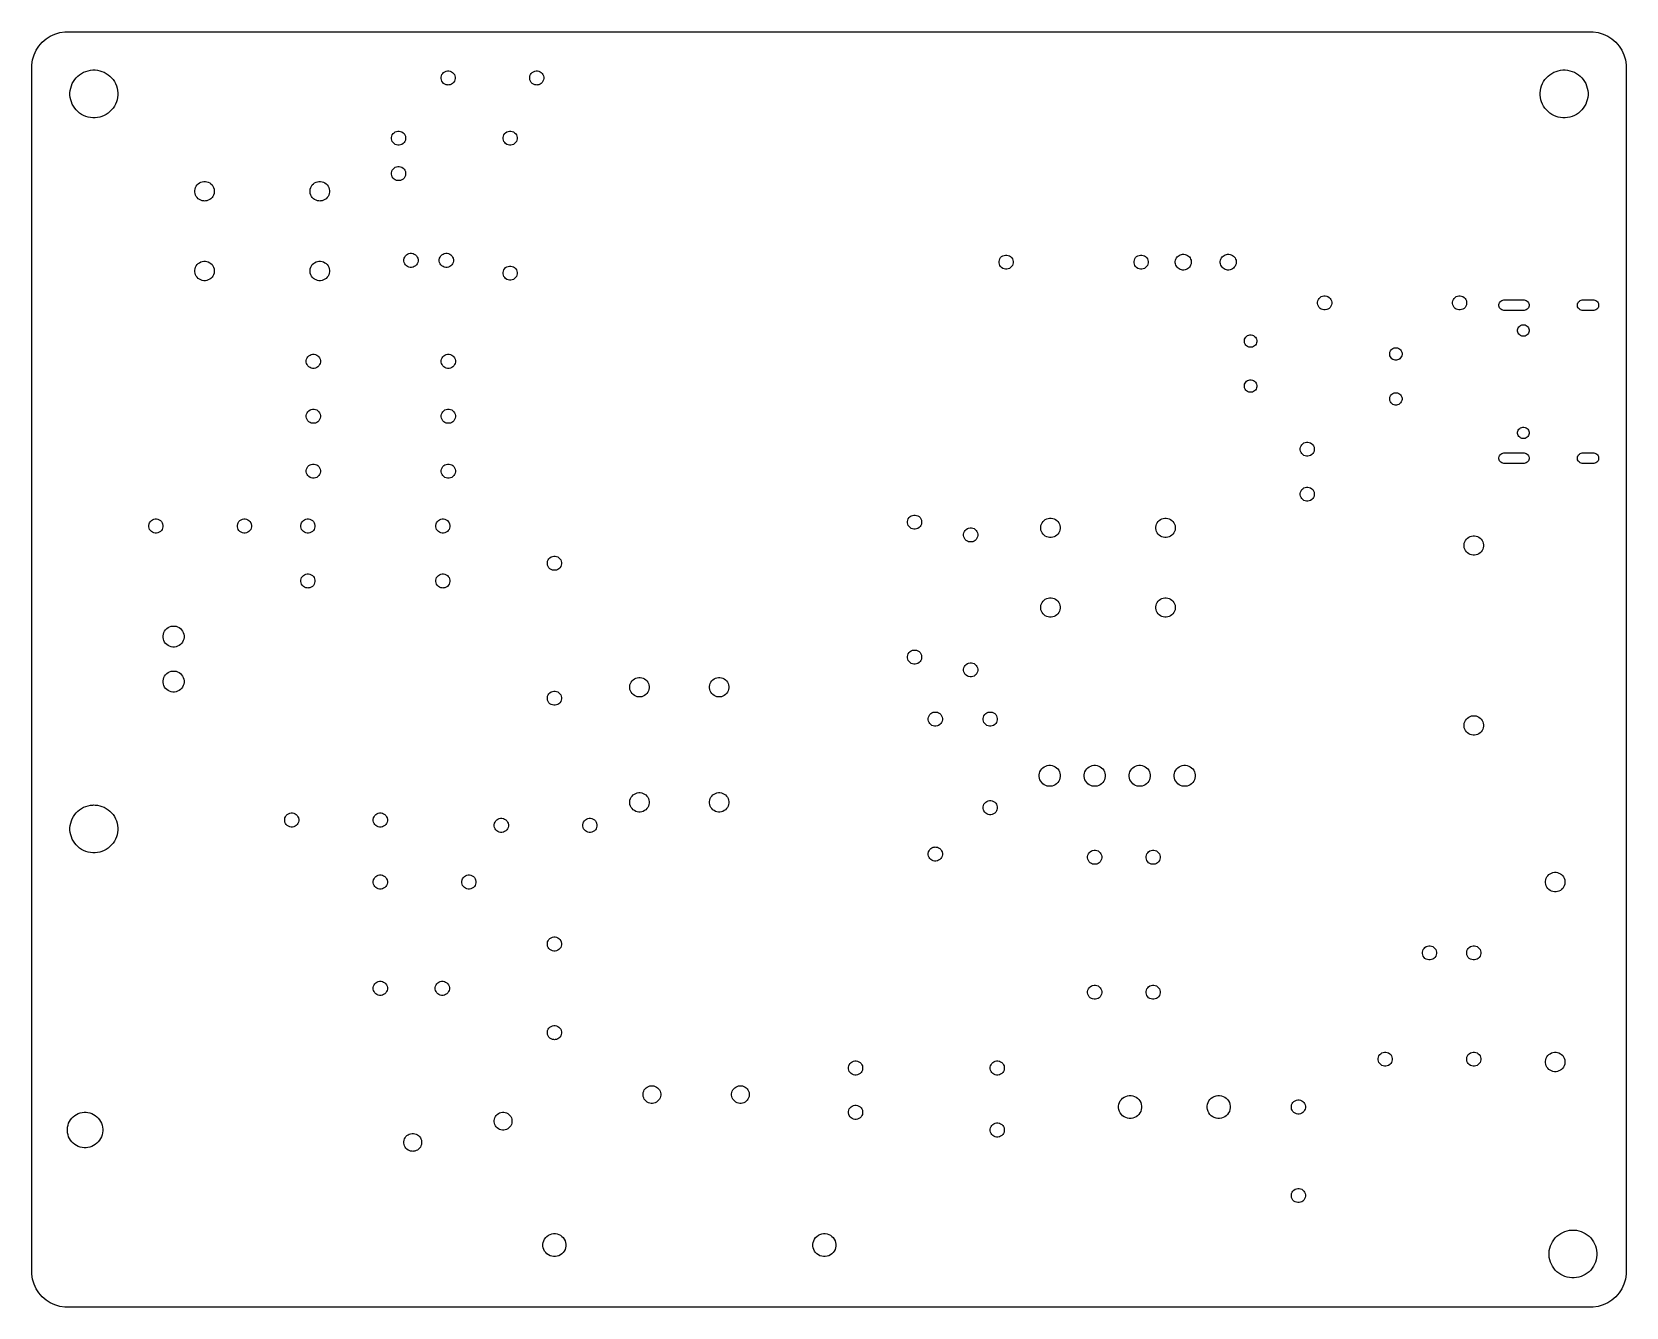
# Model space of a CAD drawing. Header units: millimetres. Extents: x 0 to 90, y 0 to 72.
import ezdxf

# ---------------------------------------------------------------- set-up
doc = ezdxf.new("R2010")
doc.units = ezdxf.units.MM
doc.layers.add('CUT', color=1, linetype='CONTINUOUS')

msp = doc.modelspace()

# ---------------------------------------------------------------- linework, layer by layer
at = {"layer": 'CUT'}
for points in [[(88.1429, 71.9975), (88.4257, 71.9568), (88.6998, 71.8763), (88.9597, 71.7576), (89.2001, 71.6031), (89.416, 71.416), (89.6031, 71.2001), (89.7576, 70.9597), (89.8763, 70.6998), (89.9568, 70.4257), (89.9975, 70.1429), (90, 70), (90, 2), (89.9975, 1.8571), (89.9568, 1.5743), (89.8763, 1.3002), (89.7576, 1.0403), (89.6031, 0.7999), (89.416, 0.584), (89.2001, 0.3969), (88.9597, 0.2424), (88.6998, 0.1237), (88.4257, 0.0432), (88.1429, 0.0025), (88, 0), (2, 0), (1.8571, 0.0025), (1.5743, 0.0432), (1.3002, 0.1237), (1.0403, 0.2424), (0.7999, 0.3969), (0.584, 0.584), (0.3969, 0.7999), (0.2424, 1.0403), (0.1237, 1.3002), (0.0432, 1.5743), (0.0025, 1.8571), (0, 2), (0, 70), (0.0025, 70.1429), (0.0432, 70.4257), (0.1237, 70.6998), (0.2424, 70.9597), (0.3969, 71.2001), (0.584, 71.416), (0.7999, 71.6031), (1.0403, 71.7576), (1.3002, 71.8763), (1.5743, 71.9568), (1.8571, 71.9975), (2, 72), (88, 72)], [(3.5662, 69.8484), (3.6981, 69.8354), (3.828, 69.8095), (3.9548, 69.7711), (4.0772, 69.7204), (4.194, 69.6579), (4.3042, 69.5843), (4.4066, 69.5003), (4.5003, 69.4066), (4.5843, 69.3042), (4.6579, 69.194), (4.7204, 69.0772), (4.7711, 68.9548), (4.8095, 68.828), (4.8354, 68.6981), (4.8484, 68.5662), (4.8484, 68.4338), (4.8354, 68.3019), (4.8095, 68.172), (4.7711, 68.0452), (4.7204, 67.9228), (4.6579, 67.806), (4.5843, 67.6958), (4.5003, 67.5934), (4.4066, 67.4997), (4.3042, 67.4157), (4.194, 67.3421), (4.0772, 67.2796), (3.9548, 67.2289), (3.828, 67.1905), (3.6981, 67.1646), (3.5662, 67.1516), (3.5, 67.15), (3.4338, 67.1516), (3.3019, 67.1646), (3.172, 67.1905), (3.0452, 67.2289), (2.9228, 67.2796), (2.806, 67.3421), (2.6958, 67.4157), (2.5934, 67.4997), (2.4997, 67.5934), (2.4157, 67.6958), (2.3421, 67.806), (2.2796, 67.9228), (2.2289, 68.0452), (2.1905, 68.172), (2.1646, 68.3019), (2.1516, 68.4338), (2.1516, 68.5662), (2.1646, 68.6981), (2.1905, 68.828), (2.2289, 68.9548), (2.2796, 69.0772), (2.3421, 69.194), (2.4157, 69.3042), (2.4997, 69.4066), (2.5934, 69.5003), (2.6958, 69.5843), (2.806, 69.6579), (2.9228, 69.7204), (3.0452, 69.7711), (3.172, 69.8095), (3.3019, 69.8354), (3.4338, 69.8484), (3.5, 69.85)], [(23.5392, 69.7981), (23.6161, 69.7828), (23.6886, 69.7528), (23.7538, 69.7092), (23.8092, 69.6538), (23.8528, 69.5886), (23.8828, 69.5161), (23.8981, 69.4392), (23.8981, 69.3608), (23.8828, 69.2839), (23.8528, 69.2114), (23.8092, 69.1462), (23.7538, 69.0908), (23.6886, 69.0472), (23.6161, 69.0172), (23.5392, 69.0019), (23.5, 69), (23.4608, 69.0019), (23.3839, 69.0172), (23.3114, 69.0472), (23.2462, 69.0908), (23.1908, 69.1462), (23.1472, 69.2114), (23.1172, 69.2839), (23.1019, 69.3608), (23.1019, 69.4392), (23.1172, 69.5161), (23.1472, 69.5886), (23.1908, 69.6538), (23.2462, 69.7092), (23.3114, 69.7528), (23.3839, 69.7828), (23.4608, 69.7981), (23.5, 69.8)], [(28.5392, 69.7981), (28.6161, 69.7828), (28.6886, 69.7528), (28.7538, 69.7092), (28.8092, 69.6538), (28.8528, 69.5886), (28.8828, 69.5161), (28.8981, 69.4392), (28.8981, 69.3608), (28.8828, 69.2839), (28.8528, 69.2114), (28.8092, 69.1462), (28.7538, 69.0908), (28.6886, 69.0472), (28.6161, 69.0172), (28.5392, 69.0019), (28.5, 69), (28.4608, 69.0019), (28.3839, 69.0172), (28.3114, 69.0472), (28.2462, 69.0908), (28.1908, 69.1462), (28.1472, 69.2114), (28.1172, 69.2839), (28.1019, 69.3608), (28.1019, 69.4392), (28.1172, 69.5161), (28.1472, 69.5886), (28.1908, 69.6538), (28.2462, 69.7092), (28.3114, 69.7528), (28.3839, 69.7828), (28.4608, 69.7981), (28.5, 69.8)], [(86.5662, 69.8484), (86.6981, 69.8354), (86.828, 69.8095), (86.9548, 69.7711), (87.0772, 69.7204), (87.194, 69.6579), (87.3042, 69.5843), (87.4066, 69.5003), (87.5003, 69.4066), (87.5843, 69.3042), (87.6579, 69.194), (87.7204, 69.0772), (87.7711, 68.9548), (87.8095, 68.828), (87.8354, 68.6981), (87.8484, 68.5662), (87.8484, 68.4338), (87.8354, 68.3019), (87.8095, 68.172), (87.7711, 68.0452), (87.7204, 67.9228), (87.6579, 67.806), (87.5843, 67.6958), (87.5003, 67.5934), (87.4066, 67.4997), (87.3042, 67.4157), (87.194, 67.3421), (87.0772, 67.2796), (86.9548, 67.2289), (86.828, 67.1905), (86.6981, 67.1646), (86.5662, 67.1516), (86.5, 67.15), (86.4338, 67.1516), (86.3019, 67.1646), (86.172, 67.1905), (86.0452, 67.2289), (85.9228, 67.2796), (85.806, 67.3421), (85.6958, 67.4157), (85.5934, 67.4997), (85.4997, 67.5934), (85.4157, 67.6958), (85.3421, 67.806), (85.2796, 67.9228), (85.2289, 68.0452), (85.1905, 68.172), (85.1646, 68.3019), (85.1516, 68.4338), (85.1516, 68.5662), (85.1646, 68.6981), (85.1905, 68.828), (85.2289, 68.9548), (85.2796, 69.0772), (85.3421, 69.194), (85.4157, 69.3042), (85.4997, 69.4066), (85.5934, 69.5003), (85.6958, 69.5843), (85.806, 69.6579), (85.9228, 69.7204), (86.0452, 69.7711), (86.172, 69.8095), (86.3019, 69.8354), (86.4338, 69.8484), (86.5, 69.85)], [(20.7392, 66.3981), (20.8161, 66.3828), (20.8886, 66.3528), (20.9538, 66.3092), (21.0092, 66.2538), (21.0528, 66.1886), (21.0828, 66.1161), (21.0981, 66.0392), (21.0981, 65.9608), (21.0828, 65.8839), (21.0528, 65.8114), (21.0092, 65.7462), (20.9538, 65.6908), (20.8886, 65.6472), (20.8161, 65.6172), (20.7392, 65.6019), (20.7, 65.6), (20.6608, 65.6019), (20.5839, 65.6172), (20.5114, 65.6472), (20.4462, 65.6908), (20.3908, 65.7462), (20.3472, 65.8114), (20.3172, 65.8839), (20.3019, 65.9608), (20.3019, 66.0392), (20.3172, 66.1161), (20.3472, 66.1886), (20.3908, 66.2538), (20.4462, 66.3092), (20.5114, 66.3528), (20.5839, 66.3828), (20.6608, 66.3981), (20.7, 66.4)], [(27.0392, 66.3981), (27.1161, 66.3828), (27.1886, 66.3528), (27.2538, 66.3092), (27.3092, 66.2538), (27.3528, 66.1886), (27.3828, 66.1161), (27.3981, 66.0392), (27.3981, 65.9608), (27.3828, 65.8839), (27.3528, 65.8114), (27.3092, 65.7462), (27.2538, 65.6908), (27.1886, 65.6472), (27.1161, 65.6172), (27.0392, 65.6019), (27, 65.6), (26.9608, 65.6019), (26.8839, 65.6172), (26.8114, 65.6472), (26.7462, 65.6908), (26.6908, 65.7462), (26.6472, 65.8114), (26.6172, 65.8839), (26.6019, 65.9608), (26.6019, 66.0392), (26.6172, 66.1161), (26.6472, 66.1886), (26.6908, 66.2538), (26.7462, 66.3092), (26.8114, 66.3528), (26.8839, 66.3828), (26.9608, 66.3981), (27, 66.4)], [(20.7392, 64.3981), (20.8161, 64.3828), (20.8886, 64.3528), (20.9538, 64.3092), (21.0092, 64.2538), (21.0528, 64.1886), (21.0828, 64.1161), (21.0981, 64.0392), (21.0981, 63.9608), (21.0828, 63.8839), (21.0528, 63.8114), (21.0092, 63.7462), (20.9538, 63.6908), (20.8886, 63.6472), (20.8161, 63.6172), (20.7392, 63.6019), (20.7, 63.6), (20.6608, 63.6019), (20.5839, 63.6172), (20.5114, 63.6472), (20.4462, 63.6908), (20.3908, 63.7462), (20.3472, 63.8114), (20.3172, 63.8839), (20.3019, 63.9608), (20.3019, 64.0392), (20.3172, 64.1161), (20.3472, 64.1886), (20.3908, 64.2538), (20.4462, 64.3092), (20.5114, 64.3528), (20.5839, 64.3828), (20.6608, 64.3981), (20.7, 64.4)], [(9.7932, 63.5483), (9.8784, 63.5348), (9.9605, 63.5081), (10.0374, 63.469), (10.1072, 63.4182), (10.1682, 63.3572), (10.219, 63.2874), (10.2581, 63.2105), (10.2848, 63.1284), (10.2983, 63.0432), (10.2983, 62.9568), (10.2848, 62.8716), (10.2581, 62.7895), (10.219, 62.7126), (10.1682, 62.6428), (10.1072, 62.5818), (10.0374, 62.531), (9.9605, 62.4919), (9.8784, 62.4652), (9.7932, 62.4517), (9.75, 62.45), (9.7068, 62.4517), (9.6216, 62.4652), (9.5395, 62.4919), (9.4626, 62.531), (9.3928, 62.5818), (9.3318, 62.6428), (9.281, 62.7126), (9.2419, 62.7895), (9.2152, 62.8716), (9.2017, 62.9568), (9.2017, 63.0432), (9.2152, 63.1284), (9.2419, 63.2105), (9.281, 63.2874), (9.3318, 63.3572), (9.3928, 63.4182), (9.4626, 63.469), (9.5395, 63.5081), (9.6216, 63.5348), (9.7068, 63.5483), (9.75, 63.55)], [(16.2932, 63.5483), (16.3784, 63.5348), (16.4605, 63.5081), (16.5374, 63.469), (16.6072, 63.4182), (16.6682, 63.3572), (16.719, 63.2874), (16.7581, 63.2105), (16.7848, 63.1284), (16.7983, 63.0432), (16.7983, 62.9568), (16.7848, 62.8716), (16.7581, 62.7895), (16.719, 62.7126), (16.6682, 62.6428), (16.6072, 62.5818), (16.5374, 62.531), (16.4605, 62.4919), (16.3784, 62.4652), (16.2932, 62.4517), (16.25, 62.45), (16.2068, 62.4517), (16.1216, 62.4652), (16.0395, 62.4919), (15.9626, 62.531), (15.8928, 62.5818), (15.8318, 62.6428), (15.781, 62.7126), (15.7419, 62.7895), (15.7152, 62.8716), (15.7017, 62.9568), (15.7017, 63.0432), (15.7152, 63.1284), (15.7419, 63.2105), (15.781, 63.2874), (15.8318, 63.3572), (15.8928, 63.4182), (15.9626, 63.469), (16.0395, 63.5081), (16.1216, 63.5348), (16.2068, 63.5483), (16.25, 63.55)], [(21.4392, 59.4981), (21.5161, 59.4828), (21.5886, 59.4528), (21.6538, 59.4092), (21.7092, 59.3538), (21.7528, 59.2886), (21.7828, 59.2161), (21.7981, 59.1392), (21.7981, 59.0608), (21.7828, 58.9839), (21.7528, 58.9114), (21.7092, 58.8462), (21.6538, 58.7908), (21.5886, 58.7472), (21.5161, 58.7172), (21.4392, 58.7019), (21.4, 58.7), (21.3608, 58.7019), (21.2839, 58.7172), (21.2114, 58.7472), (21.1462, 58.7908), (21.0908, 58.8462), (21.0472, 58.9114), (21.0172, 58.9839), (21.0019, 59.0608), (21.0019, 59.1392), (21.0172, 59.2161), (21.0472, 59.2886), (21.0908, 59.3538), (21.1462, 59.4092), (21.2114, 59.4528), (21.2839, 59.4828), (21.3608, 59.4981), (21.4, 59.5)], [(23.4392, 59.4981), (23.5161, 59.4828), (23.5886, 59.4528), (23.6538, 59.4092), (23.7092, 59.3538), (23.7528, 59.2886), (23.7828, 59.2161), (23.7981, 59.1392), (23.7981, 59.0608), (23.7828, 58.9839), (23.7528, 58.9114), (23.7092, 58.8462), (23.6538, 58.7908), (23.5886, 58.7472), (23.5161, 58.7172), (23.4392, 58.7019), (23.4, 58.7), (23.3608, 58.7019), (23.2839, 58.7172), (23.2114, 58.7472), (23.1462, 58.7908), (23.0908, 58.8462), (23.0472, 58.9114), (23.0172, 58.9839), (23.0019, 59.0608), (23.0019, 59.1392), (23.0172, 59.2161), (23.0472, 59.2886), (23.0908, 59.3538), (23.1462, 59.4092), (23.2114, 59.4528), (23.2839, 59.4828), (23.3608, 59.4981), (23.4, 59.5)], [(55.0392, 59.3981), (55.1161, 59.3828), (55.1886, 59.3528), (55.2538, 59.3092), (55.3092, 59.2538), (55.3528, 59.1886), (55.3828, 59.1161), (55.3981, 59.0392), (55.3981, 58.9608), (55.3828, 58.8839), (55.3528, 58.8114), (55.3092, 58.7462), (55.2538, 58.6908), (55.1886, 58.6472), (55.1161, 58.6172), (55.0392, 58.6019), (55, 58.6), (54.9608, 58.6019), (54.8839, 58.6172), (54.8114, 58.6472), (54.7462, 58.6908), (54.6908, 58.7462), (54.6472, 58.8114), (54.6172, 58.8839), (54.6019, 58.9608), (54.6019, 59.0392), (54.6172, 59.1161), (54.6472, 59.1886), (54.6908, 59.2538), (54.7462, 59.3092), (54.8114, 59.3528), (54.8839, 59.3828), (54.9608, 59.3981), (55, 59.4)], [(62.6592, 59.3981), (62.7361, 59.3828), (62.8086, 59.3528), (62.8738, 59.3092), (62.9292, 59.2538), (62.9728, 59.1886), (63.0028, 59.1161), (63.0181, 59.0392), (63.0181, 58.9608), (63.0028, 58.8839), (62.9728, 58.8114), (62.9292, 58.7462), (62.8738, 58.6908), (62.8086, 58.6472), (62.7361, 58.6172), (62.6592, 58.6019), (62.62, 58.6), (62.5808, 58.6019), (62.5039, 58.6172), (62.4314, 58.6472), (62.3662, 58.6908), (62.3108, 58.7462), (62.2672, 58.8114), (62.2372, 58.8839), (62.2219, 58.9608), (62.2219, 59.0392), (62.2372, 59.1161), (62.2672, 59.1886), (62.3108, 59.2538), (62.3662, 59.3092), (62.4314, 59.3528), (62.5039, 59.3828), (62.5808, 59.3981), (62.62, 59.4)], [(65.0353, 59.4486), (65.1051, 59.4376), (65.1722, 59.4157), (65.2351, 59.3837), (65.2923, 59.3422), (65.3422, 59.2923), (65.3837, 59.2351), (65.4157, 59.1722), (65.4376, 59.1051), (65.4486, 59.0353), (65.4486, 58.9647), (65.4376, 58.8949), (65.4157, 58.8278), (65.3837, 58.7649), (65.3422, 58.7077), (65.2923, 58.6578), (65.2351, 58.6163), (65.1722, 58.5843), (65.1051, 58.5624), (65.0353, 58.5514), (65, 58.55), (64.9647, 58.5514), (64.8949, 58.5624), (64.8278, 58.5843), (64.7649, 58.6163), (64.7077, 58.6578), (64.6578, 58.7077), (64.6163, 58.7649), (64.5843, 58.8278), (64.5624, 58.8949), (64.5514, 58.9647), (64.5514, 59.0353), (64.5624, 59.1051), (64.5843, 59.1722), (64.6163, 59.2351), (64.6578, 59.2923), (64.7077, 59.3422), (64.7649, 59.3837), (64.8278, 59.4157), (64.8949, 59.4376), (64.9647, 59.4486), (65, 59.45)], [(67.5753, 59.4486), (67.645, 59.4376), (67.7122, 59.4157), (67.7751, 59.3837), (67.8323, 59.3422), (67.8822, 59.2923), (67.9237, 59.2351), (67.9557, 59.1722), (67.9776, 59.1051), (67.9886, 59.0353), (67.9886, 58.9647), (67.9776, 58.8949), (67.9557, 58.8278), (67.9237, 58.7649), (67.8822, 58.7077), (67.8323, 58.6578), (67.7751, 58.6163), (67.7122, 58.5843), (67.645, 58.5624), (67.5753, 58.5514), (67.54, 58.55), (67.5047, 58.5514), (67.4349, 58.5624), (67.3678, 58.5843), (67.3049, 58.6163), (67.2477, 58.6578), (67.1978, 58.7077), (67.1563, 58.7649), (67.1243, 58.8278), (67.1024, 58.8949), (67.0914, 58.9647), (67.0914, 59.0353), (67.1024, 59.1051), (67.1243, 59.1722), (67.1563, 59.2351), (67.1978, 59.2923), (67.2477, 59.3422), (67.3049, 59.3837), (67.3678, 59.4157), (67.4349, 59.4376), (67.5047, 59.4486), (67.54, 59.45)], [(9.7932, 59.0483), (9.8784, 59.0348), (9.9605, 59.0081), (10.0374, 58.969), (10.1072, 58.9182), (10.1682, 58.8572), (10.219, 58.7874), (10.2581, 58.7105), (10.2848, 58.6284), (10.2983, 58.5432), (10.2983, 58.4568), (10.2848, 58.3716), (10.2581, 58.2895), (10.219, 58.2126), (10.1682, 58.1428), (10.1072, 58.0818), (10.0374, 58.031), (9.9605, 57.9919), (9.8784, 57.9652), (9.7932, 57.9517), (9.75, 57.95), (9.7068, 57.9517), (9.6216, 57.9652), (9.5395, 57.9919), (9.4626, 58.031), (9.3928, 58.0818), (9.3318, 58.1428), (9.281, 58.2126), (9.2419, 58.2895), (9.2152, 58.3716), (9.2017, 58.4568), (9.2017, 58.5432), (9.2152, 58.6284), (9.2419, 58.7105), (9.281, 58.7874), (9.3318, 58.8572), (9.3928, 58.9182), (9.4626, 58.969), (9.5395, 59.0081), (9.6216, 59.0348), (9.7068, 59.0483), (9.75, 59.05)], [(16.2932, 59.0483), (16.3784, 59.0348), (16.4605, 59.0081), (16.5374, 58.969), (16.6072, 58.9182), (16.6682, 58.8572), (16.719, 58.7874), (16.7581, 58.7105), (16.7848, 58.6284), (16.7983, 58.5432), (16.7983, 58.4568), (16.7848, 58.3716), (16.7581, 58.2895), (16.719, 58.2126), (16.6682, 58.1428), (16.6072, 58.0818), (16.5374, 58.031), (16.4605, 57.9919), (16.3784, 57.9652), (16.2932, 57.9517), (16.25, 57.95), (16.2068, 57.9517), (16.1216, 57.9652), (16.0395, 57.9919), (15.9626, 58.031), (15.8928, 58.0818), (15.8318, 58.1428), (15.781, 58.2126), (15.7419, 58.2895), (15.7152, 58.3716), (15.7017, 58.4568), (15.7017, 58.5432), (15.7152, 58.6284), (15.7419, 58.7105), (15.781, 58.7874), (15.8318, 58.8572), (15.8928, 58.9182), (15.9626, 58.969), (16.0395, 59.0081), (16.1216, 59.0348), (16.2068, 59.0483), (16.25, 59.05)], [(27.0392, 58.7781), (27.1161, 58.7628), (27.1886, 58.7328), (27.2538, 58.6892), (27.3092, 58.6338), (27.3528, 58.5686), (27.3828, 58.4961), (27.3981, 58.4192), (27.3981, 58.3408), (27.3828, 58.2639), (27.3528, 58.1914), (27.3092, 58.1262), (27.2538, 58.0708), (27.1886, 58.0272), (27.1161, 57.9972), (27.0392, 57.9819), (27, 57.98), (26.9608, 57.9819), (26.8839, 57.9972), (26.8114, 58.0272), (26.7462, 58.0708), (26.6908, 58.1262), (26.6472, 58.1914), (26.6172, 58.2639), (26.6019, 58.3408), (26.6019, 58.4192), (26.6172, 58.4961), (26.6472, 58.5686), (26.6908, 58.6338), (26.7462, 58.6892), (26.8114, 58.7328), (26.8839, 58.7628), (26.9608, 58.7781), (27, 58.78)], [(73.0192, 57.0981), (73.0961, 57.0828), (73.1686, 57.0528), (73.2338, 57.0092), (73.2892, 56.9538), (73.3328, 56.8886), (73.3628, 56.8161), (73.3781, 56.7392), (73.3781, 56.6608), (73.3628, 56.5839), (73.3328, 56.5114), (73.2892, 56.4462), (73.2338, 56.3908), (73.1686, 56.3472), (73.0961, 56.3172), (73.0192, 56.3019), (72.98, 56.3), (72.9408, 56.3019), (72.8639, 56.3172), (72.7914, 56.3472), (72.7262, 56.3908), (72.6708, 56.4462), (72.6272, 56.5114), (72.5972, 56.5839), (72.5819, 56.6608), (72.5819, 56.7392), (72.5972, 56.8161), (72.6272, 56.8886), (72.6708, 56.9538), (72.7262, 57.0092), (72.7914, 57.0528), (72.8639, 57.0828), (72.9408, 57.0981), (72.98, 57.1)], [(80.6392, 57.0981), (80.7161, 57.0828), (80.7886, 57.0528), (80.8538, 57.0092), (80.9092, 56.9538), (80.9528, 56.8886), (80.9828, 56.8161), (80.9981, 56.7392), (80.9981, 56.6608), (80.9828, 56.5839), (80.9528, 56.5114), (80.9092, 56.4462), (80.8538, 56.3908), (80.7886, 56.3472), (80.7161, 56.3172), (80.6392, 56.3019), (80.6, 56.3), (80.5608, 56.3019), (80.4839, 56.3172), (80.4114, 56.3472), (80.3462, 56.3908), (80.2908, 56.4462), (80.2472, 56.5114), (80.2172, 56.5839), (80.2019, 56.6608), (80.2019, 56.7392), (80.2172, 56.8161), (80.2472, 56.8886), (80.2908, 56.9538), (80.3462, 57.0092), (80.4114, 57.0528), (80.4839, 57.0828), (80.5608, 57.0981), (80.6, 57.1)], [(84.2494, 56.8686), (84.3071, 56.8571), (84.3614, 56.8346), (84.4103, 56.8019), (84.4519, 56.7603), (84.4846, 56.7114), (84.5071, 56.6571), (84.5186, 56.5994), (84.5186, 56.5406), (84.5071, 56.4829), (84.4846, 56.4286), (84.4519, 56.3797), (84.4103, 56.3381), (84.3614, 56.3054), (84.3071, 56.2829), (84.2494, 56.2714), (84.22, 56.27), (83.12, 56.27), (83.0906, 56.2714), (83.0329, 56.2829), (82.9786, 56.3054), (82.9297, 56.3381), (82.8881, 56.3797), (82.8554, 56.4286), (82.8329, 56.4829), (82.8214, 56.5406), (82.8214, 56.5994), (82.8329, 56.6571), (82.8554, 56.7114), (82.8881, 56.7603), (82.9297, 56.8019), (82.9786, 56.8346), (83.0329, 56.8571), (83.0906, 56.8686), (83.12, 56.87), (84.22, 56.87)], [(88.1794, 56.8686), (88.2371, 56.8571), (88.2914, 56.8346), (88.3403, 56.8019), (88.3819, 56.7603), (88.4146, 56.7114), (88.4371, 56.6571), (88.4486, 56.5994), (88.4486, 56.5406), (88.4371, 56.4829), (88.4146, 56.4286), (88.3819, 56.3797), (88.3403, 56.3381), (88.2914, 56.3054), (88.2371, 56.2829), (88.1794, 56.2714), (88.15, 56.27), (87.55, 56.27), (87.5206, 56.2714), (87.4629, 56.2829), (87.4086, 56.3054), (87.3597, 56.3381), (87.3181, 56.3797), (87.2854, 56.4286), (87.2629, 56.4829), (87.2514, 56.5406), (87.2514, 56.5994), (87.2629, 56.6571), (87.2854, 56.7114), (87.3181, 56.7603), (87.3597, 56.8019), (87.4086, 56.8346), (87.4629, 56.8571), (87.5206, 56.8686), (87.55, 56.87), (88.15, 56.87)], [(84.2319, 55.4634), (84.2943, 55.451), (84.3532, 55.4266), (84.4062, 55.3912), (84.4512, 55.3462), (84.4866, 55.2932), (84.511, 55.2343), (84.5234, 55.1719), (84.5234, 55.1081), (84.511, 55.0457), (84.4866, 54.9868), (84.4512, 54.9338), (84.4062, 54.8888), (84.3532, 54.8534), (84.2943, 54.829), (84.2319, 54.8166), (84.2, 54.815), (84.1681, 54.8166), (84.1057, 54.829), (84.0468, 54.8534), (83.9938, 54.8888), (83.9488, 54.9338), (83.9134, 54.9868), (83.889, 55.0457), (83.8766, 55.1081), (83.8766, 55.1719), (83.889, 55.2343), (83.9134, 55.2932), (83.9488, 55.3462), (83.9938, 55.3912), (84.0468, 55.4266), (84.1057, 55.451), (84.1681, 55.4634), (84.2, 55.465)], [(68.8343, 54.8883), (68.9016, 54.8749), (68.965, 54.8487), (69.022, 54.8106), (69.0706, 54.762), (69.1087, 54.705), (69.1349, 54.6416), (69.1483, 54.5743), (69.1483, 54.5057), (69.1349, 54.4384), (69.1087, 54.375), (69.0706, 54.318), (69.022, 54.2694), (68.965, 54.2313), (68.9016, 54.2051), (68.8343, 54.1917), (68.8, 54.19), (68.7657, 54.1917), (68.6984, 54.2051), (68.635, 54.2313), (68.578, 54.2694), (68.5294, 54.318), (68.4913, 54.375), (68.4651, 54.4384), (68.4517, 54.5057), (68.4517, 54.5743), (68.4651, 54.6416), (68.4913, 54.705), (68.5294, 54.762), (68.578, 54.8106), (68.635, 54.8487), (68.6984, 54.8749), (68.7657, 54.8883), (68.8, 54.89)], [(77.0343, 54.1683), (77.1016, 54.1549), (77.165, 54.1287), (77.222, 54.0906), (77.2706, 54.042), (77.3087, 53.985), (77.3349, 53.9216), (77.3483, 53.8543), (77.3483, 53.7857), (77.3349, 53.7184), (77.3087, 53.655), (77.2706, 53.598), (77.222, 53.5494), (77.165, 53.5113), (77.1016, 53.4851), (77.0343, 53.4717), (77, 53.47), (76.9657, 53.4717), (76.8984, 53.4851), (76.835, 53.5113), (76.778, 53.5494), (76.7294, 53.598), (76.6913, 53.655), (76.6651, 53.7184), (76.6517, 53.7857), (76.6517, 53.8543), (76.6651, 53.9216), (76.6913, 53.985), (76.7294, 54.042), (76.778, 54.0906), (76.835, 54.1287), (76.8984, 54.1549), (76.9657, 54.1683), (77, 54.17)], [(15.9292, 53.7981), (16.0061, 53.7828), (16.0786, 53.7528), (16.1438, 53.7092), (16.1992, 53.6538), (16.2428, 53.5886), (16.2728, 53.5161), (16.2881, 53.4392), (16.2881, 53.3608), (16.2728, 53.2839), (16.2428, 53.2114), (16.1992, 53.1462), (16.1438, 53.0908), (16.0786, 53.0472), (16.0061, 53.0172), (15.9292, 53.0019), (15.89, 53), (15.8508, 53.0019), (15.7739, 53.0172), (15.7014, 53.0472), (15.6362, 53.0908), (15.5808, 53.1462), (15.5372, 53.2114), (15.5072, 53.2839), (15.4919, 53.3608), (15.4919, 53.4392), (15.5072, 53.5161), (15.5372, 53.5886), (15.5808, 53.6538), (15.6362, 53.7092), (15.7014, 53.7528), (15.7739, 53.7828), (15.8508, 53.7981), (15.89, 53.8)], [(23.5492, 53.7981), (23.6261, 53.7828), (23.6986, 53.7528), (23.7638, 53.7092), (23.8192, 53.6538), (23.8628, 53.5886), (23.8928, 53.5161), (23.9081, 53.4392), (23.9081, 53.3608), (23.8928, 53.2839), (23.8628, 53.2114), (23.8192, 53.1462), (23.7638, 53.0908), (23.6986, 53.0472), (23.6261, 53.0172), (23.5492, 53.0019), (23.51, 53), (23.4708, 53.0019), (23.3939, 53.0172), (23.3214, 53.0472), (23.2562, 53.0908), (23.2008, 53.1462), (23.1572, 53.2114), (23.1272, 53.2839), (23.1119, 53.3608), (23.1119, 53.4392), (23.1272, 53.5161), (23.1572, 53.5886), (23.2008, 53.6538), (23.2562, 53.7092), (23.3214, 53.7528), (23.3939, 53.7828), (23.4708, 53.7981), (23.51, 53.8)], [(68.8343, 52.3483), (68.9016, 52.3349), (68.965, 52.3087), (69.022, 52.2706), (69.0706, 52.222), (69.1087, 52.165), (69.1349, 52.1016), (69.1483, 52.0343), (69.1483, 51.9657), (69.1349, 51.8984), (69.1087, 51.835), (69.0706, 51.778), (69.022, 51.7294), (68.965, 51.6913), (68.9016, 51.6651), (68.8343, 51.6517), (68.8, 51.65), (68.7657, 51.6517), (68.6984, 51.6651), (68.635, 51.6913), (68.578, 51.7294), (68.5294, 51.778), (68.4913, 51.835), (68.4651, 51.8984), (68.4517, 51.9657), (68.4517, 52.0343), (68.4651, 52.1016), (68.4913, 52.165), (68.5294, 52.222), (68.578, 52.2706), (68.635, 52.3087), (68.6984, 52.3349), (68.7657, 52.3483), (68.8, 52.35)], [(77.0343, 51.6283), (77.1016, 51.6149), (77.165, 51.5887), (77.222, 51.5506), (77.2706, 51.502), (77.3087, 51.445), (77.3349, 51.3816), (77.3483, 51.3143), (77.3483, 51.2457), (77.3349, 51.1784), (77.3087, 51.115), (77.2706, 51.058), (77.222, 51.0094), (77.165, 50.9713), (77.1016, 50.9451), (77.0343, 50.9317), (77, 50.93), (76.9657, 50.9317), (76.8984, 50.9451), (76.835, 50.9713), (76.778, 51.0094), (76.7294, 51.058), (76.6913, 51.115), (76.6651, 51.1784), (76.6517, 51.2457), (76.6517, 51.3143), (76.6651, 51.3816), (76.6913, 51.445), (76.7294, 51.502), (76.778, 51.5506), (76.835, 51.5887), (76.8984, 51.6149), (76.9657, 51.6283), (77, 51.63)], [(15.9292, 50.6981), (16.0061, 50.6828), (16.0786, 50.6528), (16.1438, 50.6092), (16.1992, 50.5538), (16.2428, 50.4886), (16.2728, 50.4161), (16.2881, 50.3392), (16.2881, 50.2608), (16.2728, 50.1839), (16.2428, 50.1114), (16.1992, 50.0462), (16.1438, 49.9908), (16.0786, 49.9472), (16.0061, 49.9172), (15.9292, 49.9019), (15.89, 49.9), (15.8508, 49.9019), (15.7739, 49.9172), (15.7014, 49.9472), (15.6362, 49.9908), (15.5808, 50.0462), (15.5372, 50.1114), (15.5072, 50.1839), (15.4919, 50.2608), (15.4919, 50.3392), (15.5072, 50.4161), (15.5372, 50.4886), (15.5808, 50.5538), (15.6362, 50.6092), (15.7014, 50.6528), (15.7739, 50.6828), (15.8508, 50.6981), (15.89, 50.7)], [(23.5492, 50.6981), (23.6261, 50.6828), (23.6986, 50.6528), (23.7638, 50.6092), (23.8192, 50.5538), (23.8628, 50.4886), (23.8928, 50.4161), (23.9081, 50.3392), (23.9081, 50.2608), (23.8928, 50.1839), (23.8628, 50.1114), (23.8192, 50.0462), (23.7638, 49.9908), (23.6986, 49.9472), (23.6261, 49.9172), (23.5492, 49.9019), (23.51, 49.9), (23.4708, 49.9019), (23.3939, 49.9172), (23.3214, 49.9472), (23.2562, 49.9908), (23.2008, 50.0462), (23.1572, 50.1114), (23.1272, 50.1839), (23.1119, 50.2608), (23.1119, 50.3392), (23.1272, 50.4161), (23.1572, 50.4886), (23.2008, 50.5538), (23.2562, 50.6092), (23.3214, 50.6528), (23.3939, 50.6828), (23.4708, 50.6981), (23.51, 50.7)], [(84.2319, 49.6834), (84.2943, 49.671), (84.3532, 49.6466), (84.4062, 49.6112), (84.4512, 49.5662), (84.4866, 49.5132), (84.511, 49.4543), (84.5234, 49.3919), (84.5234, 49.3281), (84.511, 49.2657), (84.4866, 49.2068), (84.4512, 49.1538), (84.4062, 49.1088), (84.3532, 49.0734), (84.2943, 49.049), (84.2319, 49.0366), (84.2, 49.035), (84.1681, 49.0366), (84.1057, 49.049), (84.0468, 49.0734), (83.9938, 49.1088), (83.9488, 49.1538), (83.9134, 49.2068), (83.889, 49.2657), (83.8766, 49.3281), (83.8766, 49.3919), (83.889, 49.4543), (83.9134, 49.5132), (83.9488, 49.5662), (83.9938, 49.6112), (84.0468, 49.6466), (84.1057, 49.671), (84.1681, 49.6834), (84.2, 49.685)], [(72.0392, 48.8381), (72.1161, 48.8228), (72.1886, 48.7928), (72.2538, 48.7492), (72.3092, 48.6938), (72.3528, 48.6286), (72.3828, 48.5561), (72.3981, 48.4792), (72.3981, 48.4008), (72.3828, 48.3239), (72.3528, 48.2514), (72.3092, 48.1862), (72.2538, 48.1308), (72.1886, 48.0872), (72.1161, 48.0572), (72.0392, 48.0419), (72, 48.04), (71.9608, 48.0419), (71.8839, 48.0572), (71.8114, 48.0872), (71.7462, 48.1308), (71.6908, 48.1862), (71.6472, 48.2514), (71.6172, 48.3239), (71.6019, 48.4008), (71.6019, 48.4792), (71.6172, 48.5561), (71.6472, 48.6286), (71.6908, 48.6938), (71.7462, 48.7492), (71.8114, 48.7928), (71.8839, 48.8228), (71.9608, 48.8381), (72, 48.84)], [(84.2494, 48.2286), (84.3071, 48.2171), (84.3614, 48.1946), (84.4103, 48.1619), (84.4519, 48.1203), (84.4846, 48.0714), (84.5071, 48.0171), (84.5186, 47.9594), (84.5186, 47.9006), (84.5071, 47.8429), (84.4846, 47.7886), (84.4519, 47.7397), (84.4103, 47.6981), (84.3614, 47.6654), (84.3071, 47.6429), (84.2494, 47.6314), (84.22, 47.63), (83.12, 47.63), (83.0906, 47.6314), (83.0329, 47.6429), (82.9786, 47.6654), (82.9297, 47.6981), (82.8881, 47.7397), (82.8554, 47.7886), (82.8329, 47.8429), (82.8214, 47.9006), (82.8214, 47.9594), (82.8329, 48.0171), (82.8554, 48.0714), (82.8881, 48.1203), (82.9297, 48.1619), (82.9786, 48.1946), (83.0329, 48.2171), (83.0906, 48.2286), (83.12, 48.23), (84.22, 48.23)], [(88.1794, 48.2286), (88.2371, 48.2171), (88.2914, 48.1946), (88.3403, 48.1619), (88.3819, 48.1203), (88.4146, 48.0714), (88.4371, 48.0171), (88.4486, 47.9594), (88.4486, 47.9006), (88.4371, 47.8429), (88.4146, 47.7886), (88.3819, 47.7397), (88.3403, 47.6981), (88.2914, 47.6654), (88.2371, 47.6429), (88.1794, 47.6314), (88.15, 47.63), (87.55, 47.63), (87.5206, 47.6314), (87.4629, 47.6429), (87.4086, 47.6654), (87.3597, 47.6981), (87.3181, 47.7397), (87.2854, 47.7886), (87.2629, 47.8429), (87.2514, 47.9006), (87.2514, 47.9594), (87.2629, 48.0171), (87.2854, 48.0714), (87.3181, 48.1203), (87.3597, 48.1619), (87.4086, 48.1946), (87.4629, 48.2171), (87.5206, 48.2286), (87.55, 48.23), (88.15, 48.23)], [(15.9292, 47.5981), (16.0061, 47.5828), (16.0786, 47.5528), (16.1438, 47.5092), (16.1992, 47.4538), (16.2428, 47.3886), (16.2728, 47.3161), (16.2881, 47.2392), (16.2881, 47.1608), (16.2728, 47.0839), (16.2428, 47.0114), (16.1992, 46.9462), (16.1438, 46.8908), (16.0786, 46.8472), (16.0061, 46.8172), (15.9292, 46.8019), (15.89, 46.8), (15.8508, 46.8019), (15.7739, 46.8172), (15.7014, 46.8472), (15.6362, 46.8908), (15.5808, 46.9462), (15.5372, 47.0114), (15.5072, 47.0839), (15.4919, 47.1608), (15.4919, 47.2392), (15.5072, 47.3161), (15.5372, 47.3886), (15.5808, 47.4538), (15.6362, 47.5092), (15.7014, 47.5528), (15.7739, 47.5828), (15.8508, 47.5981), (15.89, 47.6)], [(23.5492, 47.5981), (23.6261, 47.5828), (23.6986, 47.5528), (23.7638, 47.5092), (23.8192, 47.4538), (23.8628, 47.3886), (23.8928, 47.3161), (23.9081, 47.2392), (23.9081, 47.1608), (23.8928, 47.0839), (23.8628, 47.0114), (23.8192, 46.9462), (23.7638, 46.8908), (23.6986, 46.8472), (23.6261, 46.8172), (23.5492, 46.8019), (23.51, 46.8), (23.4708, 46.8019), (23.3939, 46.8172), (23.3214, 46.8472), (23.2562, 46.8908), (23.2008, 46.9462), (23.1572, 47.0114), (23.1272, 47.0839), (23.1119, 47.1608), (23.1119, 47.2392), (23.1272, 47.3161), (23.1572, 47.3886), (23.2008, 47.4538), (23.2562, 47.5092), (23.3214, 47.5528), (23.3939, 47.5828), (23.4708, 47.5981), (23.51, 47.6)], [(72.0392, 46.2981), (72.1161, 46.2828), (72.1886, 46.2528), (72.2538, 46.2092), (72.3092, 46.1538), (72.3528, 46.0886), (72.3828, 46.0161), (72.3981, 45.9392), (72.3981, 45.8608), (72.3828, 45.7839), (72.3528, 45.7114), (72.3092, 45.6462), (72.2538, 45.5908), (72.1886, 45.5472), (72.1161, 45.5172), (72.0392, 45.5019), (72, 45.5), (71.9608, 45.5019), (71.8839, 45.5172), (71.8114, 45.5472), (71.7462, 45.5908), (71.6908, 45.6462), (71.6472, 45.7114), (71.6172, 45.7839), (71.6019, 45.8608), (71.6019, 45.9392), (71.6172, 46.0161), (71.6472, 46.0886), (71.6908, 46.1538), (71.7462, 46.2092), (71.8114, 46.2528), (71.8839, 46.2828), (71.9608, 46.2981), (72, 46.3)], [(7.0392, 44.4981), (7.1161, 44.4828), (7.1886, 44.4528), (7.2538, 44.4092), (7.3092, 44.3538), (7.3528, 44.2886), (7.3828, 44.2161), (7.3981, 44.1392), (7.3981, 44.0608), (7.3828, 43.9839), (7.3528, 43.9114), (7.3092, 43.8462), (7.2538, 43.7908), (7.1886, 43.7472), (7.1161, 43.7172), (7.0392, 43.7019), (7, 43.7), (6.9608, 43.7019), (6.8839, 43.7172), (6.8114, 43.7472), (6.7462, 43.7908), (6.6908, 43.8462), (6.6472, 43.9114), (6.6172, 43.9839), (6.6019, 44.0608), (6.6019, 44.1392), (6.6172, 44.2161), (6.6472, 44.2886), (6.6908, 44.3538), (6.7462, 44.4092), (6.8114, 44.4528), (6.8839, 44.4828), (6.9608, 44.4981), (7, 44.5)], [(12.0392, 44.4981), (12.1161, 44.4828), (12.1886, 44.4528), (12.2538, 44.4092), (12.3092, 44.3538), (12.3528, 44.2886), (12.3828, 44.2161), (12.3981, 44.1392), (12.3981, 44.0608), (12.3828, 43.9839), (12.3528, 43.9114), (12.3092, 43.8462), (12.2538, 43.7908), (12.1886, 43.7472), (12.1161, 43.7172), (12.0392, 43.7019), (12, 43.7), (11.9608, 43.7019), (11.8839, 43.7172), (11.8114, 43.7472), (11.7462, 43.7908), (11.6908, 43.8462), (11.6472, 43.9114), (11.6172, 43.9839), (11.6019, 44.0608), (11.6019, 44.1392), (11.6172, 44.2161), (11.6472, 44.2886), (11.6908, 44.3538), (11.7462, 44.4092), (11.8114, 44.4528), (11.8839, 44.4828), (11.9608, 44.4981), (12, 44.5)], [(15.6192, 44.4981), (15.6961, 44.4828), (15.7686, 44.4528), (15.8338, 44.4092), (15.8892, 44.3538), (15.9328, 44.2886), (15.9628, 44.2161), (15.9781, 44.1392), (15.9781, 44.0608), (15.9628, 43.9839), (15.9328, 43.9114), (15.8892, 43.8462), (15.8338, 43.7908), (15.7686, 43.7472), (15.6961, 43.7172), (15.6192, 43.7019), (15.58, 43.7), (15.5408, 43.7019), (15.4639, 43.7172), (15.3914, 43.7472), (15.3262, 43.7908), (15.2708, 43.8462), (15.2272, 43.9114), (15.1972, 43.9839), (15.1819, 44.0608), (15.1819, 44.1392), (15.1972, 44.2161), (15.2272, 44.2886), (15.2708, 44.3538), (15.3262, 44.4092), (15.3914, 44.4528), (15.4639, 44.4828), (15.5408, 44.4981), (15.58, 44.5)], [(23.2392, 44.4981), (23.3161, 44.4828), (23.3886, 44.4528), (23.4538, 44.4092), (23.5092, 44.3538), (23.5528, 44.2886), (23.5828, 44.2161), (23.5981, 44.1392), (23.5981, 44.0608), (23.5828, 43.9839), (23.5528, 43.9114), (23.5092, 43.8462), (23.4538, 43.7908), (23.3886, 43.7472), (23.3161, 43.7172), (23.2392, 43.7019), (23.2, 43.7), (23.1608, 43.7019), (23.0839, 43.7172), (23.0114, 43.7472), (22.9462, 43.7908), (22.8908, 43.8462), (22.8472, 43.9114), (22.8172, 43.9839), (22.8019, 44.0608), (22.8019, 44.1392), (22.8172, 44.2161), (22.8472, 44.2886), (22.8908, 44.3538), (22.9462, 44.4092), (23.0114, 44.4528), (23.0839, 44.4828), (23.1608, 44.4981), (23.2, 44.5)], [(49.8692, 44.7181), (49.9461, 44.7028), (50.0186, 44.6728), (50.0838, 44.6292), (50.1392, 44.5738), (50.1828, 44.5086), (50.2128, 44.4361), (50.2281, 44.3592), (50.2281, 44.2808), (50.2128, 44.2039), (50.1828, 44.1314), (50.1392, 44.0662), (50.0838, 44.0108), (50.0186, 43.9672), (49.9461, 43.9372), (49.8692, 43.9219), (49.83, 43.92), (49.7908, 43.9219), (49.7139, 43.9372), (49.6414, 43.9672), (49.5762, 44.0108), (49.5208, 44.0662), (49.4772, 44.1314), (49.4472, 44.2039), (49.4319, 44.2808), (49.4319, 44.3592), (49.4472, 44.4361), (49.4772, 44.5086), (49.5208, 44.5738), (49.5762, 44.6292), (49.6414, 44.6728), (49.7139, 44.7028), (49.7908, 44.7181), (49.83, 44.72)], [(57.5432, 44.5483), (57.6284, 44.5348), (57.7105, 44.5081), (57.7874, 44.469), (57.8572, 44.4182), (57.9182, 44.3572), (57.969, 44.2874), (58.0081, 44.2105), (58.0348, 44.1284), (58.0483, 44.0432), (58.0483, 43.9568), (58.0348, 43.8716), (58.0081, 43.7895), (57.969, 43.7126), (57.9182, 43.6428), (57.8572, 43.5818), (57.7874, 43.531), (57.7105, 43.4919), (57.6284, 43.4652), (57.5432, 43.4517), (57.5, 43.45), (57.4568, 43.4517), (57.3716, 43.4652), (57.2895, 43.4919), (57.2126, 43.531), (57.1428, 43.5818), (57.0818, 43.6428), (57.031, 43.7126), (56.9919, 43.7895), (56.9652, 43.8716), (56.9517, 43.9568), (56.9517, 44.0432), (56.9652, 44.1284), (56.9919, 44.2105), (57.031, 44.2874), (57.0818, 44.3572), (57.1428, 44.4182), (57.2126, 44.469), (57.2895, 44.5081), (57.3716, 44.5348), (57.4568, 44.5483), (57.5, 44.55)], [(64.0432, 44.5483), (64.1284, 44.5348), (64.2105, 44.5081), (64.2874, 44.469), (64.3572, 44.4182), (64.4182, 44.3572), (64.469, 44.2874), (64.5081, 44.2105), (64.5348, 44.1284), (64.5483, 44.0432), (64.5483, 43.9568), (64.5348, 43.8716), (64.5081, 43.7895), (64.469, 43.7126), (64.4182, 43.6428), (64.3572, 43.5818), (64.2874, 43.531), (64.2105, 43.4919), (64.1284, 43.4652), (64.0432, 43.4517), (64, 43.45), (63.9568, 43.4517), (63.8716, 43.4652), (63.7895, 43.4919), (63.7126, 43.531), (63.6428, 43.5818), (63.5818, 43.6428), (63.531, 43.7126), (63.4919, 43.7895), (63.4652, 43.8716), (63.4517, 43.9568), (63.4517, 44.0432), (63.4652, 44.1284), (63.4919, 44.2105), (63.531, 44.2874), (63.5818, 44.3572), (63.6428, 44.4182), (63.7126, 44.469), (63.7895, 44.5081), (63.8716, 44.5348), (63.9568, 44.5483), (64, 44.55)], [(53.0392, 43.9981), (53.1161, 43.9828), (53.1886, 43.9528), (53.2538, 43.9092), (53.3092, 43.8538), (53.3528, 43.7886), (53.3828, 43.7161), (53.3981, 43.6392), (53.3981, 43.5608), (53.3828, 43.4839), (53.3528, 43.4114), (53.3092, 43.3462), (53.2538, 43.2908), (53.1886, 43.2472), (53.1161, 43.2172), (53.0392, 43.2019), (53, 43.2), (52.9608, 43.2019), (52.8839, 43.2172), (52.8114, 43.2472), (52.7462, 43.2908), (52.6908, 43.3462), (52.6472, 43.4114), (52.6172, 43.4839), (52.6019, 43.5608), (52.6019, 43.6392), (52.6172, 43.7161), (52.6472, 43.7886), (52.6908, 43.8538), (52.7462, 43.9092), (52.8114, 43.9528), (52.8839, 43.9828), (52.9608, 43.9981), (53, 44)], [(81.4432, 43.5483), (81.5284, 43.5348), (81.6105, 43.5081), (81.6874, 43.469), (81.7572, 43.4182), (81.8182, 43.3572), (81.869, 43.2874), (81.9081, 43.2105), (81.9348, 43.1284), (81.9483, 43.0432), (81.9483, 42.9568), (81.9348, 42.8716), (81.9081, 42.7895), (81.869, 42.7126), (81.8182, 42.6428), (81.7572, 42.5818), (81.6874, 42.531), (81.6105, 42.4919), (81.5284, 42.4652), (81.4432, 42.4517), (81.4, 42.45), (81.3568, 42.4517), (81.2716, 42.4652), (81.1895, 42.4919), (81.1126, 42.531), (81.0428, 42.5818), (80.9818, 42.6428), (80.931, 42.7126), (80.8919, 42.7895), (80.8652, 42.8716), (80.8517, 42.9568), (80.8517, 43.0432), (80.8652, 43.1284), (80.8919, 43.2105), (80.931, 43.2874), (80.9818, 43.3572), (81.0428, 43.4182), (81.1126, 43.469), (81.1895, 43.5081), (81.2716, 43.5348), (81.3568, 43.5483), (81.4, 43.55)], [(29.5392, 42.3981), (29.6161, 42.3828), (29.6886, 42.3528), (29.7538, 42.3092), (29.8092, 42.2538), (29.8528, 42.1886), (29.8828, 42.1161), (29.8981, 42.0392), (29.8981, 41.9608), (29.8828, 41.8839), (29.8528, 41.8114), (29.8092, 41.7462), (29.7538, 41.6908), (29.6886, 41.6472), (29.6161, 41.6172), (29.5392, 41.6019), (29.5, 41.6), (29.4608, 41.6019), (29.3839, 41.6172), (29.3114, 41.6472), (29.2462, 41.6908), (29.1908, 41.7462), (29.1472, 41.8114), (29.1172, 41.8839), (29.1019, 41.9608), (29.1019, 42.0392), (29.1172, 42.1161), (29.1472, 42.1886), (29.1908, 42.2538), (29.2462, 42.3092), (29.3114, 42.3528), (29.3839, 42.3828), (29.4608, 42.3981), (29.5, 42.4)], [(15.6192, 41.3981), (15.6961, 41.3828), (15.7686, 41.3528), (15.8338, 41.3092), (15.8892, 41.2538), (15.9328, 41.1886), (15.9628, 41.1161), (15.9781, 41.0392), (15.9781, 40.9608), (15.9628, 40.8839), (15.9328, 40.8114), (15.8892, 40.7462), (15.8338, 40.6908), (15.7686, 40.6472), (15.6961, 40.6172), (15.6192, 40.6019), (15.58, 40.6), (15.5408, 40.6019), (15.4639, 40.6172), (15.3914, 40.6472), (15.3262, 40.6908), (15.2708, 40.7462), (15.2272, 40.8114), (15.1972, 40.8839), (15.1819, 40.9608), (15.1819, 41.0392), (15.1972, 41.1161), (15.2272, 41.1886), (15.2708, 41.2538), (15.3262, 41.3092), (15.3914, 41.3528), (15.4639, 41.3828), (15.5408, 41.3981), (15.58, 41.4)], [(23.2392, 41.3981), (23.3161, 41.3828), (23.3886, 41.3528), (23.4538, 41.3092), (23.5092, 41.2538), (23.5528, 41.1886), (23.5828, 41.1161), (23.5981, 41.0392), (23.5981, 40.9608), (23.5828, 40.8839), (23.5528, 40.8114), (23.5092, 40.7462), (23.4538, 40.6908), (23.3886, 40.6472), (23.3161, 40.6172), (23.2392, 40.6019), (23.2, 40.6), (23.1608, 40.6019), (23.0839, 40.6172), (23.0114, 40.6472), (22.9462, 40.6908), (22.8908, 40.7462), (22.8472, 40.8114), (22.8172, 40.8839), (22.8019, 40.9608), (22.8019, 41.0392), (22.8172, 41.1161), (22.8472, 41.1886), (22.8908, 41.2538), (22.9462, 41.3092), (23.0114, 41.3528), (23.0839, 41.3828), (23.1608, 41.3981), (23.2, 41.4)], [(57.5432, 40.0483), (57.6284, 40.0348), (57.7105, 40.0081), (57.7874, 39.969), (57.8572, 39.9182), (57.9182, 39.8572), (57.969, 39.7874), (58.0081, 39.7105), (58.0348, 39.6284), (58.0483, 39.5432), (58.0483, 39.4568), (58.0348, 39.3716), (58.0081, 39.2895), (57.969, 39.2126), (57.9182, 39.1428), (57.8572, 39.0818), (57.7874, 39.031), (57.7105, 38.9919), (57.6284, 38.9652), (57.5432, 38.9517), (57.5, 38.95), (57.4568, 38.9517), (57.3716, 38.9652), (57.2895, 38.9919), (57.2126, 39.031), (57.1428, 39.0818), (57.0818, 39.1428), (57.031, 39.2126), (56.9919, 39.2895), (56.9652, 39.3716), (56.9517, 39.4568), (56.9517, 39.5432), (56.9652, 39.6284), (56.9919, 39.7105), (57.031, 39.7874), (57.0818, 39.8572), (57.1428, 39.9182), (57.2126, 39.969), (57.2895, 40.0081), (57.3716, 40.0348), (57.4568, 40.0483), (57.5, 40.05)], [(64.0432, 40.0483), (64.1284, 40.0348), (64.2105, 40.0081), (64.2874, 39.969), (64.3572, 39.9182), (64.4182, 39.8572), (64.469, 39.7874), (64.5081, 39.7105), (64.5348, 39.6284), (64.5483, 39.5432), (64.5483, 39.4568), (64.5348, 39.3716), (64.5081, 39.2895), (64.469, 39.2126), (64.4182, 39.1428), (64.3572, 39.0818), (64.2874, 39.031), (64.2105, 38.9919), (64.1284, 38.9652), (64.0432, 38.9517), (64, 38.95), (63.9568, 38.9517), (63.8716, 38.9652), (63.7895, 38.9919), (63.7126, 39.031), (63.6428, 39.0818), (63.5818, 39.1428), (63.531, 39.2126), (63.4919, 39.2895), (63.4652, 39.3716), (63.4517, 39.4568), (63.4517, 39.5432), (63.4652, 39.6284), (63.4919, 39.7105), (63.531, 39.7874), (63.5818, 39.8572), (63.6428, 39.9182), (63.7126, 39.969), (63.7895, 40.0081), (63.8716, 40.0348), (63.9568, 40.0483), (64, 40.05)], [(8.0467, 38.4532), (8.1389, 38.4386), (8.2277, 38.4097), (8.3109, 38.3673), (8.3864, 38.3124), (8.4524, 38.2464), (8.5073, 38.1709), (8.5497, 38.0877), (8.5786, 37.9989), (8.5932, 37.9067), (8.5932, 37.8133), (8.5786, 37.7211), (8.5497, 37.6323), (8.5073, 37.5491), (8.4524, 37.4736), (8.3864, 37.4076), (8.3109, 37.3527), (8.2277, 37.3103), (8.1389, 37.2814), (8.0467, 37.2668), (8, 37.265), (7.9533, 37.2668), (7.8611, 37.2814), (7.7723, 37.3103), (7.6891, 37.3527), (7.6136, 37.4076), (7.5476, 37.4736), (7.4927, 37.5491), (7.4503, 37.6323), (7.4214, 37.7211), (7.4068, 37.8133), (7.4068, 37.9067), (7.4214, 37.9989), (7.4503, 38.0877), (7.4927, 38.1709), (7.5476, 38.2464), (7.6136, 38.3124), (7.6891, 38.3673), (7.7723, 38.4097), (7.8611, 38.4386), (7.9533, 38.4532), (8, 38.455)], [(49.8692, 37.0981), (49.9461, 37.0828), (50.0186, 37.0528), (50.0838, 37.0092), (50.1392, 36.9538), (50.1828, 36.8886), (50.2128, 36.8161), (50.2281, 36.7392), (50.2281, 36.6608), (50.2128, 36.5839), (50.1828, 36.5114), (50.1392, 36.4462), (50.0838, 36.3908), (50.0186, 36.3472), (49.9461, 36.3172), (49.8692, 36.3019), (49.83, 36.3), (49.7908, 36.3019), (49.7139, 36.3172), (49.6414, 36.3472), (49.5762, 36.3908), (49.5208, 36.4462), (49.4772, 36.5114), (49.4472, 36.5839), (49.4319, 36.6608), (49.4319, 36.7392), (49.4472, 36.8161), (49.4772, 36.8886), (49.5208, 36.9538), (49.5762, 37.0092), (49.6414, 37.0528), (49.7139, 37.0828), (49.7908, 37.0981), (49.83, 37.1)], [(53.0392, 36.3781), (53.1161, 36.3628), (53.1886, 36.3328), (53.2538, 36.2892), (53.3092, 36.2338), (53.3528, 36.1686), (53.3828, 36.0961), (53.3981, 36.0192), (53.3981, 35.9408), (53.3828, 35.8639), (53.3528, 35.7914), (53.3092, 35.7262), (53.2538, 35.6708), (53.1886, 35.6272), (53.1161, 35.5972), (53.0392, 35.5819), (53, 35.58), (52.9608, 35.5819), (52.8839, 35.5972), (52.8114, 35.6272), (52.7462, 35.6708), (52.6908, 35.7262), (52.6472, 35.7914), (52.6172, 35.8639), (52.6019, 35.9408), (52.6019, 36.0192), (52.6172, 36.0961), (52.6472, 36.1686), (52.6908, 36.2338), (52.7462, 36.2892), (52.8114, 36.3328), (52.8839, 36.3628), (52.9608, 36.3781), (53, 36.38)], [(8.0467, 35.9132), (8.1389, 35.8986), (8.2277, 35.8697), (8.3109, 35.8273), (8.3864, 35.7724), (8.4524, 35.7064), (8.5073, 35.6309), (8.5497, 35.5477), (8.5786, 35.4589), (8.5932, 35.3667), (8.5932, 35.2733), (8.5786, 35.1811), (8.5497, 35.0923), (8.5073, 35.0091), (8.4524, 34.9336), (8.3864, 34.8676), (8.3109, 34.8127), (8.2277, 34.7703), (8.1389, 34.7414), (8.0467, 34.7268), (8, 34.725), (7.9533, 34.7268), (7.8611, 34.7414), (7.7723, 34.7703), (7.6891, 34.8127), (7.6136, 34.8676), (7.5476, 34.9336), (7.4927, 35.0091), (7.4503, 35.0923), (7.4214, 35.1811), (7.4068, 35.2733), (7.4068, 35.3667), (7.4214, 35.4589), (7.4503, 35.5477), (7.4927, 35.6309), (7.5476, 35.7064), (7.6136, 35.7724), (7.6891, 35.8273), (7.7723, 35.8697), (7.8611, 35.8986), (7.9533, 35.9132), (8, 35.915)], [(34.3432, 35.5483), (34.4284, 35.5348), (34.5105, 35.5081), (34.5874, 35.469), (34.6572, 35.4182), (34.7182, 35.3572), (34.769, 35.2874), (34.8081, 35.2105), (34.8348, 35.1284), (34.8483, 35.0432), (34.8483, 34.9568), (34.8348, 34.8716), (34.8081, 34.7895), (34.769, 34.7126), (34.7182, 34.6428), (34.6572, 34.5818), (34.5874, 34.531), (34.5105, 34.4919), (34.4284, 34.4652), (34.3432, 34.4517), (34.3, 34.45), (34.2568, 34.4517), (34.1716, 34.4652), (34.0895, 34.4919), (34.0126, 34.531), (33.9428, 34.5818), (33.8818, 34.6428), (33.831, 34.7126), (33.7919, 34.7895), (33.7652, 34.8716), (33.7517, 34.9568), (33.7517, 35.0432), (33.7652, 35.1284), (33.7919, 35.2105), (33.831, 35.2874), (33.8818, 35.3572), (33.9428, 35.4182), (34.0126, 35.469), (34.0895, 35.5081), (34.1716, 35.5348), (34.2568, 35.5483), (34.3, 35.55)], [(38.8432, 35.5483), (38.9284, 35.5348), (39.0105, 35.5081), (39.0874, 35.469), (39.1572, 35.4182), (39.2182, 35.3572), (39.269, 35.2874), (39.3081, 35.2105), (39.3348, 35.1284), (39.3483, 35.0432), (39.3483, 34.9568), (39.3348, 34.8716), (39.3081, 34.7895), (39.269, 34.7126), (39.2182, 34.6428), (39.1572, 34.5818), (39.0874, 34.531), (39.0105, 34.4919), (38.9284, 34.4652), (38.8432, 34.4517), (38.8, 34.45), (38.7568, 34.4517), (38.6716, 34.4652), (38.5895, 34.4919), (38.5126, 34.531), (38.4428, 34.5818), (38.3818, 34.6428), (38.331, 34.7126), (38.2919, 34.7895), (38.2652, 34.8716), (38.2517, 34.9568), (38.2517, 35.0432), (38.2652, 35.1284), (38.2919, 35.2105), (38.331, 35.2874), (38.3818, 35.3572), (38.4428, 35.4182), (38.5126, 35.469), (38.5895, 35.5081), (38.6716, 35.5348), (38.7568, 35.5483), (38.8, 35.55)], [(29.5392, 34.7781), (29.6161, 34.7628), (29.6886, 34.7328), (29.7538, 34.6892), (29.8092, 34.6338), (29.8528, 34.5686), (29.8828, 34.4961), (29.8981, 34.4192), (29.8981, 34.3408), (29.8828, 34.2639), (29.8528, 34.1914), (29.8092, 34.1262), (29.7538, 34.0708), (29.6886, 34.0272), (29.6161, 33.9972), (29.5392, 33.9819), (29.5, 33.98), (29.4608, 33.9819), (29.3839, 33.9972), (29.3114, 34.0272), (29.2462, 34.0708), (29.1908, 34.1262), (29.1472, 34.1914), (29.1172, 34.2639), (29.1019, 34.3408), (29.1019, 34.4192), (29.1172, 34.4961), (29.1472, 34.5686), (29.1908, 34.6338), (29.2462, 34.6892), (29.3114, 34.7328), (29.3839, 34.7628), (29.4608, 34.7781), (29.5, 34.78)], [(51.0392, 33.5981), (51.1161, 33.5828), (51.1886, 33.5528), (51.2538, 33.5092), (51.3092, 33.4538), (51.3528, 33.3886), (51.3828, 33.3161), (51.3981, 33.2392), (51.3981, 33.1608), (51.3828, 33.0839), (51.3528, 33.0114), (51.3092, 32.9462), (51.2538, 32.8908), (51.1886, 32.8472), (51.1161, 32.8172), (51.0392, 32.8019), (51, 32.8), (50.9608, 32.8019), (50.8839, 32.8172), (50.8114, 32.8472), (50.7462, 32.8908), (50.6908, 32.9462), (50.6472, 33.0114), (50.6172, 33.0839), (50.6019, 33.1608), (50.6019, 33.2392), (50.6172, 33.3161), (50.6472, 33.3886), (50.6908, 33.4538), (50.7462, 33.5092), (50.8114, 33.5528), (50.8839, 33.5828), (50.9608, 33.5981), (51, 33.6)], [(54.1392, 33.5981), (54.2161, 33.5828), (54.2886, 33.5528), (54.3538, 33.5092), (54.4092, 33.4538), (54.4528, 33.3886), (54.4828, 33.3161), (54.4981, 33.2392), (54.4981, 33.1608), (54.4828, 33.0839), (54.4528, 33.0114), (54.4092, 32.9462), (54.3538, 32.8908), (54.2886, 32.8472), (54.2161, 32.8172), (54.1392, 32.8019), (54.1, 32.8), (54.0608, 32.8019), (53.9839, 32.8172), (53.9114, 32.8472), (53.8462, 32.8908), (53.7908, 32.9462), (53.7472, 33.0114), (53.7172, 33.0839), (53.7019, 33.1608), (53.7019, 33.2392), (53.7172, 33.3161), (53.7472, 33.3886), (53.7908, 33.4538), (53.8462, 33.5092), (53.9114, 33.5528), (53.9839, 33.5828), (54.0608, 33.5981), (54.1, 33.6)], [(81.4432, 33.3883), (81.5284, 33.3748), (81.6105, 33.3481), (81.6874, 33.309), (81.7572, 33.2582), (81.8182, 33.1972), (81.869, 33.1274), (81.9081, 33.0505), (81.9348, 32.9684), (81.9483, 32.8832), (81.9483, 32.7968), (81.9348, 32.7116), (81.9081, 32.6295), (81.869, 32.5526), (81.8182, 32.4828), (81.7572, 32.4218), (81.6874, 32.371), (81.6105, 32.3319), (81.5284, 32.3052), (81.4432, 32.2917), (81.4, 32.29), (81.3568, 32.2917), (81.2716, 32.3052), (81.1895, 32.3319), (81.1126, 32.371), (81.0428, 32.4218), (80.9818, 32.4828), (80.931, 32.5526), (80.8919, 32.6295), (80.8652, 32.7116), (80.8517, 32.7968), (80.8517, 32.8832), (80.8652, 32.9684), (80.8919, 33.0505), (80.931, 33.1274), (80.9818, 33.1972), (81.0428, 33.2582), (81.1126, 33.309), (81.1895, 33.3481), (81.2716, 33.3748), (81.3568, 33.3883), (81.4, 33.39)], [(57.5067, 30.5932), (57.5989, 30.5786), (57.6877, 30.5497), (57.7709, 30.5073), (57.8464, 30.4524), (57.9124, 30.3864), (57.9673, 30.3109), (58.0097, 30.2277), (58.0386, 30.1389), (58.0532, 30.0467), (58.0532, 29.9533), (58.0386, 29.8611), (58.0097, 29.7723), (57.9673, 29.6891), (57.9124, 29.6136), (57.8464, 29.5476), (57.7709, 29.4927), (57.6877, 29.4503), (57.5989, 29.4214), (57.5067, 29.4068), (57.46, 29.405), (57.4133, 29.4068), (57.3211, 29.4214), (57.2323, 29.4503), (57.1491, 29.4927), (57.0736, 29.5476), (57.0076, 29.6136), (56.9527, 29.6891), (56.9103, 29.7723), (56.8814, 29.8611), (56.8668, 29.9533), (56.8668, 30.0467), (56.8814, 30.1389), (56.9103, 30.2277), (56.9527, 30.3109), (57.0076, 30.3864), (57.0736, 30.4524), (57.1491, 30.5073), (57.2323, 30.5497), (57.3211, 30.5786), (57.4133, 30.5932), (57.46, 30.595)], [(60.0467, 30.5932), (60.1389, 30.5786), (60.2277, 30.5497), (60.3109, 30.5073), (60.3864, 30.4524), (60.4524, 30.3864), (60.5073, 30.3109), (60.5497, 30.2277), (60.5786, 30.1389), (60.5932, 30.0467), (60.5932, 29.9533), (60.5786, 29.8611), (60.5497, 29.7723), (60.5073, 29.6891), (60.4524, 29.6136), (60.3864, 29.5476), (60.3109, 29.4927), (60.2277, 29.4503), (60.1389, 29.4214), (60.0467, 29.4068), (60, 29.405), (59.9533, 29.4068), (59.8611, 29.4214), (59.7723, 29.4503), (59.6891, 29.4927), (59.6136, 29.5476), (59.5476, 29.6136), (59.4927, 29.6891), (59.4503, 29.7723), (59.4214, 29.8611), (59.4068, 29.9533), (59.4068, 30.0467), (59.4214, 30.1389), (59.4503, 30.2277), (59.4927, 30.3109), (59.5476, 30.3864), (59.6136, 30.4524), (59.6891, 30.5073), (59.7723, 30.5497), (59.8611, 30.5786), (59.9533, 30.5932), (60, 30.595)], [(62.5867, 30.5932), (62.6789, 30.5786), (62.7677, 30.5497), (62.8509, 30.5073), (62.9264, 30.4524), (62.9924, 30.3864), (63.0473, 30.3109), (63.0897, 30.2277), (63.1186, 30.1389), (63.1332, 30.0467), (63.1332, 29.9533), (63.1186, 29.8611), (63.0897, 29.7723), (63.0473, 29.6891), (62.9924, 29.6136), (62.9264, 29.5476), (62.8509, 29.4927), (62.7677, 29.4503), (62.6789, 29.4214), (62.5867, 29.4068), (62.54, 29.405), (62.4933, 29.4068), (62.4011, 29.4214), (62.3123, 29.4503), (62.2291, 29.4927), (62.1536, 29.5476), (62.0876, 29.6136), (62.0327, 29.6891), (61.9903, 29.7723), (61.9614, 29.8611), (61.9468, 29.9533), (61.9468, 30.0467), (61.9614, 30.1389), (61.9903, 30.2277), (62.0327, 30.3109), (62.0876, 30.3864), (62.1536, 30.4524), (62.2291, 30.5073), (62.3123, 30.5497), (62.4011, 30.5786), (62.4933, 30.5932), (62.54, 30.595)], [(65.1267, 30.5932), (65.2189, 30.5786), (65.3077, 30.5497), (65.3909, 30.5073), (65.4664, 30.4524), (65.5324, 30.3864), (65.5873, 30.3109), (65.6297, 30.2277), (65.6586, 30.1389), (65.6732, 30.0467), (65.6732, 29.9533), (65.6586, 29.8611), (65.6297, 29.7723), (65.5873, 29.6891), (65.5324, 29.6136), (65.4664, 29.5476), (65.3909, 29.4927), (65.3077, 29.4503), (65.2189, 29.4214), (65.1267, 29.4068), (65.08, 29.405), (65.0333, 29.4068), (64.9411, 29.4214), (64.8523, 29.4503), (64.7691, 29.4927), (64.6936, 29.5476), (64.6276, 29.6136), (64.5727, 29.6891), (64.5303, 29.7723), (64.5014, 29.8611), (64.4868, 29.9533), (64.4868, 30.0467), (64.5014, 30.1389), (64.5303, 30.2277), (64.5727, 30.3109), (64.6276, 30.3864), (64.6936, 30.4524), (64.7691, 30.5073), (64.8523, 30.5497), (64.9411, 30.5786), (65.0333, 30.5932), (65.08, 30.595)], [(34.3432, 29.0483), (34.4284, 29.0348), (34.5105, 29.0081), (34.5874, 28.969), (34.6572, 28.9182), (34.7182, 28.8572), (34.769, 28.7874), (34.8081, 28.7105), (34.8348, 28.6284), (34.8483, 28.5432), (34.8483, 28.4568), (34.8348, 28.3716), (34.8081, 28.2895), (34.769, 28.2126), (34.7182, 28.1428), (34.6572, 28.0818), (34.5874, 28.031), (34.5105, 27.9919), (34.4284, 27.9652), (34.3432, 27.9517), (34.3, 27.95), (34.2568, 27.9517), (34.1716, 27.9652), (34.0895, 27.9919), (34.0126, 28.031), (33.9428, 28.0818), (33.8818, 28.1428), (33.831, 28.2126), (33.7919, 28.2895), (33.7652, 28.3716), (33.7517, 28.4568), (33.7517, 28.5432), (33.7652, 28.6284), (33.7919, 28.7105), (33.831, 28.7874), (33.8818, 28.8572), (33.9428, 28.9182), (34.0126, 28.969), (34.0895, 29.0081), (34.1716, 29.0348), (34.2568, 29.0483), (34.3, 29.05)], [(38.8432, 29.0483), (38.9284, 29.0348), (39.0105, 29.0081), (39.0874, 28.969), (39.1572, 28.9182), (39.2182, 28.8572), (39.269, 28.7874), (39.3081, 28.7105), (39.3348, 28.6284), (39.3483, 28.5432), (39.3483, 28.4568), (39.3348, 28.3716), (39.3081, 28.2895), (39.269, 28.2126), (39.2182, 28.1428), (39.1572, 28.0818), (39.0874, 28.031), (39.0105, 27.9919), (38.9284, 27.9652), (38.8432, 27.9517), (38.8, 27.95), (38.7568, 27.9517), (38.6716, 27.9652), (38.5895, 27.9919), (38.5126, 28.031), (38.4428, 28.0818), (38.3818, 28.1428), (38.331, 28.2126), (38.2919, 28.2895), (38.2652, 28.3716), (38.2517, 28.4568), (38.2517, 28.5432), (38.2652, 28.6284), (38.2919, 28.7105), (38.331, 28.7874), (38.3818, 28.8572), (38.4428, 28.9182), (38.5126, 28.969), (38.5895, 29.0081), (38.6716, 29.0348), (38.7568, 29.0483), (38.8, 29.05)], [(3.5662, 28.3484), (3.6981, 28.3354), (3.828, 28.3095), (3.9548, 28.2711), (4.0772, 28.2204), (4.194, 28.1579), (4.3042, 28.0843), (4.4066, 28.0003), (4.5003, 27.9066), (4.5843, 27.8042), (4.6579, 27.694), (4.7204, 27.5772), (4.7711, 27.4548), (4.8095, 27.328), (4.8354, 27.1981), (4.8484, 27.0662), (4.8484, 26.9338), (4.8354, 26.8019), (4.8095, 26.672), (4.7711, 26.5452), (4.7204, 26.4228), (4.6579, 26.306), (4.5843, 26.1958), (4.5003, 26.0934), (4.4066, 25.9997), (4.3042, 25.9157), (4.194, 25.8421), (4.0772, 25.7796), (3.9548, 25.7289), (3.828, 25.6905), (3.6981, 25.6646), (3.5662, 25.6516), (3.5, 25.65), (3.4338, 25.6516), (3.3019, 25.6646), (3.172, 25.6905), (3.0452, 25.7289), (2.9228, 25.7796), (2.806, 25.8421), (2.6958, 25.9157), (2.5934, 25.9997), (2.4997, 26.0934), (2.4157, 26.1958), (2.3421, 26.306), (2.2796, 26.4228), (2.2289, 26.5452), (2.1905, 26.672), (2.1646, 26.8019), (2.1516, 26.9338), (2.1516, 27.0662), (2.1646, 27.1981), (2.1905, 27.328), (2.2289, 27.4548), (2.2796, 27.5772), (2.3421, 27.694), (2.4157, 27.8042), (2.4997, 27.9066), (2.5934, 28.0003), (2.6958, 28.0843), (2.806, 28.1579), (2.9228, 28.2204), (3.0452, 28.2711), (3.172, 28.3095), (3.3019, 28.3354), (3.4338, 28.3484), (3.5, 28.35)], [(54.1392, 28.5981), (54.2161, 28.5828), (54.2886, 28.5528), (54.3538, 28.5092), (54.4092, 28.4538), (54.4528, 28.3886), (54.4828, 28.3161), (54.4981, 28.2392), (54.4981, 28.1608), (54.4828, 28.0839), (54.4528, 28.0114), (54.4092, 27.9462), (54.3538, 27.8908), (54.2886, 27.8472), (54.2161, 27.8172), (54.1392, 27.8019), (54.1, 27.8), (54.0608, 27.8019), (53.9839, 27.8172), (53.9114, 27.8472), (53.8462, 27.8908), (53.7908, 27.9462), (53.7472, 28.0114), (53.7172, 28.0839), (53.7019, 28.1608), (53.7019, 28.2392), (53.7172, 28.3161), (53.7472, 28.3886), (53.7908, 28.4538), (53.8462, 28.5092), (53.9114, 28.5528), (53.9839, 28.5828), (54.0608, 28.5981), (54.1, 28.6)], [(14.7092, 27.8981), (14.7861, 27.8828), (14.8586, 27.8528), (14.9238, 27.8092), (14.9792, 27.7538), (15.0228, 27.6886), (15.0528, 27.6161), (15.0681, 27.5392), (15.0681, 27.4608), (15.0528, 27.3839), (15.0228, 27.3114), (14.9792, 27.2462), (14.9238, 27.1908), (14.8586, 27.1472), (14.7861, 27.1172), (14.7092, 27.1019), (14.67, 27.1), (14.6308, 27.1019), (14.5539, 27.1172), (14.4814, 27.1472), (14.4162, 27.1908), (14.3608, 27.2462), (14.3172, 27.3114), (14.2872, 27.3839), (14.2719, 27.4608), (14.2719, 27.5392), (14.2872, 27.6161), (14.3172, 27.6886), (14.3608, 27.7538), (14.4162, 27.8092), (14.4814, 27.8528), (14.5539, 27.8828), (14.6308, 27.8981), (14.67, 27.9)], [(19.7092, 27.8981), (19.7861, 27.8828), (19.8586, 27.8528), (19.9238, 27.8092), (19.9792, 27.7538), (20.0228, 27.6886), (20.0528, 27.6161), (20.0681, 27.5392), (20.0681, 27.4608), (20.0528, 27.3839), (20.0228, 27.3114), (19.9792, 27.2462), (19.9238, 27.1908), (19.8586, 27.1472), (19.7861, 27.1172), (19.7092, 27.1019), (19.67, 27.1), (19.6308, 27.1019), (19.5539, 27.1172), (19.4814, 27.1472), (19.4162, 27.1908), (19.3608, 27.2462), (19.3172, 27.3114), (19.2872, 27.3839), (19.2719, 27.4608), (19.2719, 27.5392), (19.2872, 27.6161), (19.3172, 27.6886), (19.3608, 27.7538), (19.4162, 27.8092), (19.4814, 27.8528), (19.5539, 27.8828), (19.6308, 27.8981), (19.67, 27.9)], [(26.5392, 27.5981), (26.6161, 27.5828), (26.6886, 27.5528), (26.7538, 27.5092), (26.8092, 27.4538), (26.8528, 27.3886), (26.8828, 27.3161), (26.8981, 27.2392), (26.8981, 27.1608), (26.8828, 27.0839), (26.8528, 27.0114), (26.8092, 26.9462), (26.7538, 26.8908), (26.6886, 26.8472), (26.6161, 26.8172), (26.5392, 26.8019), (26.5, 26.8), (26.4608, 26.8019), (26.3839, 26.8172), (26.3114, 26.8472), (26.2462, 26.8908), (26.1908, 26.9462), (26.1472, 27.0114), (26.1172, 27.0839), (26.1019, 27.1608), (26.1019, 27.2392), (26.1172, 27.3161), (26.1472, 27.3886), (26.1908, 27.4538), (26.2462, 27.5092), (26.3114, 27.5528), (26.3839, 27.5828), (26.4608, 27.5981), (26.5, 27.6)], [(31.5392, 27.5981), (31.6161, 27.5828), (31.6886, 27.5528), (31.7538, 27.5092), (31.8092, 27.4538), (31.8528, 27.3886), (31.8828, 27.3161), (31.8981, 27.2392), (31.8981, 27.1608), (31.8828, 27.0839), (31.8528, 27.0114), (31.8092, 26.9462), (31.7538, 26.8908), (31.6886, 26.8472), (31.6161, 26.8172), (31.5392, 26.8019), (31.5, 26.8), (31.4608, 26.8019), (31.3839, 26.8172), (31.3114, 26.8472), (31.2462, 26.8908), (31.1908, 26.9462), (31.1472, 27.0114), (31.1172, 27.0839), (31.1019, 27.1608), (31.1019, 27.2392), (31.1172, 27.3161), (31.1472, 27.3886), (31.1908, 27.4538), (31.2462, 27.5092), (31.3114, 27.5528), (31.3839, 27.5828), (31.4608, 27.5981), (31.5, 27.6)], [(51.0392, 25.9781), (51.1161, 25.9628), (51.1886, 25.9328), (51.2538, 25.8892), (51.3092, 25.8338), (51.3528, 25.7686), (51.3828, 25.6961), (51.3981, 25.6192), (51.3981, 25.5408), (51.3828, 25.4639), (51.3528, 25.3914), (51.3092, 25.3262), (51.2538, 25.2708), (51.1886, 25.2272), (51.1161, 25.1972), (51.0392, 25.1819), (51, 25.18), (50.9608, 25.1819), (50.8839, 25.1972), (50.8114, 25.2272), (50.7462, 25.2708), (50.6908, 25.3262), (50.6472, 25.3914), (50.6172, 25.4639), (50.6019, 25.5408), (50.6019, 25.6192), (50.6172, 25.6961), (50.6472, 25.7686), (50.6908, 25.8338), (50.7462, 25.8892), (50.8114, 25.9328), (50.8839, 25.9628), (50.9608, 25.9781), (51, 25.98)], [(60.0392, 25.7981), (60.1161, 25.7828), (60.1886, 25.7528), (60.2538, 25.7092), (60.3092, 25.6538), (60.3528, 25.5886), (60.3828, 25.5161), (60.3981, 25.4392), (60.3981, 25.3608), (60.3828, 25.2839), (60.3528, 25.2114), (60.3092, 25.1462), (60.2538, 25.0908), (60.1886, 25.0472), (60.1161, 25.0172), (60.0392, 25.0019), (60, 25), (59.9608, 25.0019), (59.8839, 25.0172), (59.8114, 25.0472), (59.7462, 25.0908), (59.6908, 25.1462), (59.6472, 25.2114), (59.6172, 25.2839), (59.6019, 25.3608), (59.6019, 25.4392), (59.6172, 25.5161), (59.6472, 25.5886), (59.6908, 25.6538), (59.7462, 25.7092), (59.8114, 25.7528), (59.8839, 25.7828), (59.9608, 25.7981), (60, 25.8)], [(63.3392, 25.7981), (63.4161, 25.7828), (63.4886, 25.7528), (63.5538, 25.7092), (63.6092, 25.6538), (63.6528, 25.5886), (63.6828, 25.5161), (63.6981, 25.4392), (63.6981, 25.3608), (63.6828, 25.2839), (63.6528, 25.2114), (63.6092, 25.1462), (63.5538, 25.0908), (63.4886, 25.0472), (63.4161, 25.0172), (63.3392, 25.0019), (63.3, 25), (63.2608, 25.0019), (63.1839, 25.0172), (63.1114, 25.0472), (63.0462, 25.0908), (62.9908, 25.1462), (62.9472, 25.2114), (62.9172, 25.2839), (62.9019, 25.3608), (62.9019, 25.4392), (62.9172, 25.5161), (62.9472, 25.5886), (62.9908, 25.6538), (63.0462, 25.7092), (63.1114, 25.7528), (63.1839, 25.7828), (63.2608, 25.7981), (63.3, 25.8)], [(19.7092, 24.3981), (19.7861, 24.3828), (19.8586, 24.3528), (19.9238, 24.3092), (19.9792, 24.2538), (20.0228, 24.1886), (20.0528, 24.1161), (20.0681, 24.0392), (20.0681, 23.9608), (20.0528, 23.8839), (20.0228, 23.8114), (19.9792, 23.7462), (19.9238, 23.6908), (19.8586, 23.6472), (19.7861, 23.6172), (19.7092, 23.6019), (19.67, 23.6), (19.6308, 23.6019), (19.5539, 23.6172), (19.4814, 23.6472), (19.4162, 23.6908), (19.3608, 23.7462), (19.3172, 23.8114), (19.2872, 23.8839), (19.2719, 23.9608), (19.2719, 24.0392), (19.2872, 24.1161), (19.3172, 24.1886), (19.3608, 24.2538), (19.4162, 24.3092), (19.4814, 24.3528), (19.5539, 24.3828), (19.6308, 24.3981), (19.67, 24.4)], [(24.7092, 24.3981), (24.7861, 24.3828), (24.8586, 24.3528), (24.9238, 24.3092), (24.9792, 24.2538), (25.0228, 24.1886), (25.0528, 24.1161), (25.0681, 24.0392), (25.0681, 23.9608), (25.0528, 23.8839), (25.0228, 23.8114), (24.9792, 23.7462), (24.9238, 23.6908), (24.8586, 23.6472), (24.7861, 23.6172), (24.7092, 23.6019), (24.67, 23.6), (24.6308, 23.6019), (24.5539, 23.6172), (24.4814, 23.6472), (24.4162, 23.6908), (24.3608, 23.7462), (24.3172, 23.8114), (24.2872, 23.8839), (24.2719, 23.9608), (24.2719, 24.0392), (24.2872, 24.1161), (24.3172, 24.1886), (24.3608, 24.2538), (24.4162, 24.3092), (24.4814, 24.3528), (24.5539, 24.3828), (24.6308, 24.3981), (24.67, 24.4)], [(86.0432, 24.5483), (86.1284, 24.5348), (86.2105, 24.5081), (86.2874, 24.469), (86.3572, 24.4182), (86.4182, 24.3572), (86.469, 24.2874), (86.5081, 24.2105), (86.5348, 24.1284), (86.5483, 24.0432), (86.5483, 23.9568), (86.5348, 23.8716), (86.5081, 23.7895), (86.469, 23.7126), (86.4182, 23.6428), (86.3572, 23.5818), (86.2874, 23.531), (86.2105, 23.4919), (86.1284, 23.4652), (86.0432, 23.4517), (86, 23.45), (85.9568, 23.4517), (85.8716, 23.4652), (85.7895, 23.4919), (85.7126, 23.531), (85.6428, 23.5818), (85.5818, 23.6428), (85.531, 23.7126), (85.4919, 23.7895), (85.4652, 23.8716), (85.4517, 23.9568), (85.4517, 24.0432), (85.4652, 24.1284), (85.4919, 24.2105), (85.531, 24.2874), (85.5818, 24.3572), (85.6428, 24.4182), (85.7126, 24.469), (85.7895, 24.5081), (85.8716, 24.5348), (85.9568, 24.5483), (86, 24.55)], [(29.5392, 20.8981), (29.6161, 20.8828), (29.6886, 20.8528), (29.7538, 20.8092), (29.8092, 20.7538), (29.8528, 20.6886), (29.8828, 20.6161), (29.8981, 20.5392), (29.8981, 20.4608), (29.8828, 20.3839), (29.8528, 20.3114), (29.8092, 20.2462), (29.7538, 20.1908), (29.6886, 20.1472), (29.6161, 20.1172), (29.5392, 20.1019), (29.5, 20.1), (29.4608, 20.1019), (29.3839, 20.1172), (29.3114, 20.1472), (29.2462, 20.1908), (29.1908, 20.2462), (29.1472, 20.3114), (29.1172, 20.3839), (29.1019, 20.4608), (29.1019, 20.5392), (29.1172, 20.6161), (29.1472, 20.6886), (29.1908, 20.7538), (29.2462, 20.8092), (29.3114, 20.8528), (29.3839, 20.8828), (29.4608, 20.8981), (29.5, 20.9)], [(78.9392, 20.3981), (79.0161, 20.3828), (79.0886, 20.3528), (79.1538, 20.3092), (79.2092, 20.2538), (79.2528, 20.1886), (79.2828, 20.1161), (79.2981, 20.0392), (79.2981, 19.9608), (79.2828, 19.8839), (79.2528, 19.8114), (79.2092, 19.7462), (79.1538, 19.6908), (79.0886, 19.6472), (79.0161, 19.6172), (78.9392, 19.6019), (78.9, 19.6), (78.8608, 19.6019), (78.7839, 19.6172), (78.7114, 19.6472), (78.6462, 19.6908), (78.5908, 19.7462), (78.5472, 19.8114), (78.5172, 19.8839), (78.5019, 19.9608), (78.5019, 20.0392), (78.5172, 20.1161), (78.5472, 20.1886), (78.5908, 20.2538), (78.6462, 20.3092), (78.7114, 20.3528), (78.7839, 20.3828), (78.8608, 20.3981), (78.9, 20.4)], [(81.4392, 20.3981), (81.5161, 20.3828), (81.5886, 20.3528), (81.6538, 20.3092), (81.7092, 20.2538), (81.7528, 20.1886), (81.7828, 20.1161), (81.7981, 20.0392), (81.7981, 19.9608), (81.7828, 19.8839), (81.7528, 19.8114), (81.7092, 19.7462), (81.6538, 19.6908), (81.5886, 19.6472), (81.5161, 19.6172), (81.4392, 19.6019), (81.4, 19.6), (81.3608, 19.6019), (81.2839, 19.6172), (81.2114, 19.6472), (81.1462, 19.6908), (81.0908, 19.7462), (81.0472, 19.8114), (81.0172, 19.8839), (81.0019, 19.9608), (81.0019, 20.0392), (81.0172, 20.1161), (81.0472, 20.1886), (81.0908, 20.2538), (81.1462, 20.3092), (81.2114, 20.3528), (81.2839, 20.3828), (81.3608, 20.3981), (81.4, 20.4)], [(19.7092, 18.3981), (19.7861, 18.3828), (19.8586, 18.3528), (19.9238, 18.3092), (19.9792, 18.2538), (20.0228, 18.1886), (20.0528, 18.1161), (20.0681, 18.0392), (20.0681, 17.9608), (20.0528, 17.8839), (20.0228, 17.8114), (19.9792, 17.7462), (19.9238, 17.6908), (19.8586, 17.6472), (19.7861, 17.6172), (19.7092, 17.6019), (19.67, 17.6), (19.6308, 17.6019), (19.5539, 17.6172), (19.4814, 17.6472), (19.4162, 17.6908), (19.3608, 17.7462), (19.3172, 17.8114), (19.2872, 17.8839), (19.2719, 17.9608), (19.2719, 18.0392), (19.2872, 18.1161), (19.3172, 18.1886), (19.3608, 18.2538), (19.4162, 18.3092), (19.4814, 18.3528), (19.5539, 18.3828), (19.6308, 18.3981), (19.67, 18.4)], [(23.2092, 18.3981), (23.2861, 18.3828), (23.3586, 18.3528), (23.4238, 18.3092), (23.4792, 18.2538), (23.5228, 18.1886), (23.5528, 18.1161), (23.5681, 18.0392), (23.5681, 17.9608), (23.5528, 17.8839), (23.5228, 17.8114), (23.4792, 17.7462), (23.4238, 17.6908), (23.3586, 17.6472), (23.2861, 17.6172), (23.2092, 17.6019), (23.17, 17.6), (23.1308, 17.6019), (23.0539, 17.6172), (22.9814, 17.6472), (22.9162, 17.6908), (22.8608, 17.7462), (22.8172, 17.8114), (22.7872, 17.8839), (22.7719, 17.9608), (22.7719, 18.0392), (22.7872, 18.1161), (22.8172, 18.1886), (22.8608, 18.2538), (22.9162, 18.3092), (22.9814, 18.3528), (23.0539, 18.3828), (23.1308, 18.3981), (23.17, 18.4)], [(60.0392, 18.1781), (60.1161, 18.1628), (60.1886, 18.1328), (60.2538, 18.0892), (60.3092, 18.0338), (60.3528, 17.9686), (60.3828, 17.8961), (60.3981, 17.8192), (60.3981, 17.7408), (60.3828, 17.6639), (60.3528, 17.5914), (60.3092, 17.5262), (60.2538, 17.4708), (60.1886, 17.4272), (60.1161, 17.3972), (60.0392, 17.3819), (60, 17.38), (59.9608, 17.3819), (59.8839, 17.3972), (59.8114, 17.4272), (59.7462, 17.4708), (59.6908, 17.5262), (59.6472, 17.5914), (59.6172, 17.6639), (59.6019, 17.7408), (59.6019, 17.8192), (59.6172, 17.8961), (59.6472, 17.9686), (59.6908, 18.0338), (59.7462, 18.0892), (59.8114, 18.1328), (59.8839, 18.1628), (59.9608, 18.1781), (60, 18.18)], [(63.3392, 18.1781), (63.4161, 18.1628), (63.4886, 18.1328), (63.5538, 18.0892), (63.6092, 18.0338), (63.6528, 17.9686), (63.6828, 17.8961), (63.6981, 17.8192), (63.6981, 17.7408), (63.6828, 17.6639), (63.6528, 17.5914), (63.6092, 17.5262), (63.5538, 17.4708), (63.4886, 17.4272), (63.4161, 17.3972), (63.3392, 17.3819), (63.3, 17.38), (63.2608, 17.3819), (63.1839, 17.3972), (63.1114, 17.4272), (63.0462, 17.4708), (62.9908, 17.5262), (62.9472, 17.5914), (62.9172, 17.6639), (62.9019, 17.7408), (62.9019, 17.8192), (62.9172, 17.8961), (62.9472, 17.9686), (62.9908, 18.0338), (63.0462, 18.0892), (63.1114, 18.1328), (63.1839, 18.1628), (63.2608, 18.1781), (63.3, 18.18)], [(29.5392, 15.8981), (29.6161, 15.8828), (29.6886, 15.8528), (29.7538, 15.8092), (29.8092, 15.7538), (29.8528, 15.6886), (29.8828, 15.6161), (29.8981, 15.5392), (29.8981, 15.4608), (29.8828, 15.3839), (29.8528, 15.3114), (29.8092, 15.2462), (29.7538, 15.1908), (29.6886, 15.1472), (29.6161, 15.1172), (29.5392, 15.1019), (29.5, 15.1), (29.4608, 15.1019), (29.3839, 15.1172), (29.3114, 15.1472), (29.2462, 15.1908), (29.1908, 15.2462), (29.1472, 15.3114), (29.1172, 15.3839), (29.1019, 15.4608), (29.1019, 15.5392), (29.1172, 15.6161), (29.1472, 15.6886), (29.1908, 15.7538), (29.2462, 15.8092), (29.3114, 15.8528), (29.3839, 15.8828), (29.4608, 15.8981), (29.5, 15.9)], [(76.4392, 14.3981), (76.5161, 14.3828), (76.5886, 14.3528), (76.6538, 14.3092), (76.7092, 14.2538), (76.7528, 14.1886), (76.7828, 14.1161), (76.7981, 14.0392), (76.7981, 13.9608), (76.7828, 13.8839), (76.7528, 13.8114), (76.7092, 13.7462), (76.6538, 13.6908), (76.5886, 13.6472), (76.5161, 13.6172), (76.4392, 13.6019), (76.4, 13.6), (76.3608, 13.6019), (76.2839, 13.6172), (76.2114, 13.6472), (76.1462, 13.6908), (76.0908, 13.7462), (76.0472, 13.8114), (76.0172, 13.8839), (76.0019, 13.9608), (76.0019, 14.0392), (76.0172, 14.1161), (76.0472, 14.1886), (76.0908, 14.2538), (76.1462, 14.3092), (76.2114, 14.3528), (76.2839, 14.3828), (76.3608, 14.3981), (76.4, 14.4)], [(81.4392, 14.3981), (81.5161, 14.3828), (81.5886, 14.3528), (81.6538, 14.3092), (81.7092, 14.2538), (81.7528, 14.1886), (81.7828, 14.1161), (81.7981, 14.0392), (81.7981, 13.9608), (81.7828, 13.8839), (81.7528, 13.8114), (81.7092, 13.7462), (81.6538, 13.6908), (81.5886, 13.6472), (81.5161, 13.6172), (81.4392, 13.6019), (81.4, 13.6), (81.3608, 13.6019), (81.2839, 13.6172), (81.2114, 13.6472), (81.1462, 13.6908), (81.0908, 13.7462), (81.0472, 13.8114), (81.0172, 13.8839), (81.0019, 13.9608), (81.0019, 14.0392), (81.0172, 14.1161), (81.0472, 14.1886), (81.0908, 14.2538), (81.1462, 14.3092), (81.2114, 14.3528), (81.2839, 14.3828), (81.3608, 14.3981), (81.4, 14.4)], [(46.5392, 13.8981), (46.6161, 13.8828), (46.6886, 13.8528), (46.7538, 13.8092), (46.8092, 13.7538), (46.8528, 13.6886), (46.8828, 13.6161), (46.8981, 13.5392), (46.8981, 13.4608), (46.8828, 13.3839), (46.8528, 13.3114), (46.8092, 13.2462), (46.7538, 13.1908), (46.6886, 13.1472), (46.6161, 13.1172), (46.5392, 13.1019), (46.5, 13.1), (46.4608, 13.1019), (46.3839, 13.1172), (46.3114, 13.1472), (46.2462, 13.1908), (46.1908, 13.2462), (46.1472, 13.3114), (46.1172, 13.3839), (46.1019, 13.4608), (46.1019, 13.5392), (46.1172, 13.6161), (46.1472, 13.6886), (46.1908, 13.7538), (46.2462, 13.8092), (46.3114, 13.8528), (46.3839, 13.8828), (46.4608, 13.8981), (46.5, 13.9)], [(54.5392, 13.8981), (54.6161, 13.8828), (54.6886, 13.8528), (54.7538, 13.8092), (54.8092, 13.7538), (54.8528, 13.6886), (54.8828, 13.6161), (54.8981, 13.5392), (54.8981, 13.4608), (54.8828, 13.3839), (54.8528, 13.3114), (54.8092, 13.2462), (54.7538, 13.1908), (54.6886, 13.1472), (54.6161, 13.1172), (54.5392, 13.1019), (54.5, 13.1), (54.4608, 13.1019), (54.3839, 13.1172), (54.3114, 13.1472), (54.2462, 13.1908), (54.1908, 13.2462), (54.1472, 13.3114), (54.1172, 13.3839), (54.1019, 13.4608), (54.1019, 13.5392), (54.1172, 13.6161), (54.1472, 13.6886), (54.1908, 13.7538), (54.2462, 13.8092), (54.3114, 13.8528), (54.3839, 13.8828), (54.4608, 13.8981), (54.5, 13.9)], [(86.0432, 14.3883), (86.1284, 14.3748), (86.2105, 14.3481), (86.2874, 14.309), (86.3572, 14.2582), (86.4182, 14.1972), (86.469, 14.1274), (86.5081, 14.0505), (86.5348, 13.9684), (86.5483, 13.8832), (86.5483, 13.7968), (86.5348, 13.7116), (86.5081, 13.6295), (86.469, 13.5526), (86.4182, 13.4828), (86.3572, 13.4218), (86.2874, 13.371), (86.2105, 13.3319), (86.1284, 13.3052), (86.0432, 13.2917), (86, 13.29), (85.9568, 13.2917), (85.8716, 13.3052), (85.7895, 13.3319), (85.7126, 13.371), (85.6428, 13.4218), (85.5818, 13.4828), (85.531, 13.5526), (85.4919, 13.6295), (85.4652, 13.7116), (85.4517, 13.7968), (85.4517, 13.8832), (85.4652, 13.9684), (85.4919, 14.0505), (85.531, 14.1274), (85.5818, 14.1972), (85.6428, 14.2582), (85.7126, 14.309), (85.7895, 14.3481), (85.8716, 14.3748), (85.9568, 14.3883), (86, 14.39)], [(35.0392, 12.4985), (35.1167, 12.4862), (35.1913, 12.4619), (35.2612, 12.4263), (35.3247, 12.3802), (35.3802, 12.3247), (35.4263, 12.2612), (35.4619, 12.1913), (35.4862, 12.1167), (35.4985, 12.0392), (35.4985, 11.9608), (35.4862, 11.8833), (35.4619, 11.8087), (35.4263, 11.7388), (35.3802, 11.6753), (35.3247, 11.6198), (35.2612, 11.5737), (35.1913, 11.5381), (35.1167, 11.5138), (35.0392, 11.5015), (35, 11.5), (34.9608, 11.5015), (34.8833, 11.5138), (34.8087, 11.5381), (34.7388, 11.5737), (34.6753, 11.6198), (34.6198, 11.6753), (34.5737, 11.7388), (34.5381, 11.8087), (34.5138, 11.8833), (34.5015, 11.9608), (34.5015, 12.0392), (34.5138, 12.1167), (34.5381, 12.1913), (34.5737, 12.2612), (34.6198, 12.3247), (34.6753, 12.3802), (34.7388, 12.4263), (34.8087, 12.4619), (34.8833, 12.4862), (34.9608, 12.4985), (35, 12.5)], [(40.0392, 12.4985), (40.1167, 12.4862), (40.1913, 12.4619), (40.2612, 12.4263), (40.3247, 12.3802), (40.3802, 12.3247), (40.4263, 12.2612), (40.4619, 12.1913), (40.4862, 12.1167), (40.4985, 12.0392), (40.4985, 11.9608), (40.4862, 11.8833), (40.4619, 11.8087), (40.4263, 11.7388), (40.3802, 11.6753), (40.3247, 11.6198), (40.2612, 11.5737), (40.1913, 11.5381), (40.1167, 11.5138), (40.0392, 11.5015), (40, 11.5), (39.9608, 11.5015), (39.8833, 11.5138), (39.8087, 11.5381), (39.7388, 11.5737), (39.6753, 11.6198), (39.6198, 11.6753), (39.5737, 11.7388), (39.5381, 11.8087), (39.5138, 11.8833), (39.5015, 11.9608), (39.5015, 12.0392), (39.5138, 12.1167), (39.5381, 12.1913), (39.5737, 12.2612), (39.6198, 12.3247), (39.6753, 12.3802), (39.7388, 12.4263), (39.8087, 12.4619), (39.8833, 12.4862), (39.9608, 12.4985), (40, 12.5)], [(62.051, 11.948), (62.1517, 11.932), (62.2487, 11.9005), (62.3396, 11.8542), (62.4221, 11.7943), (62.4943, 11.7221), (62.5542, 11.6396), (62.6005, 11.5487), (62.632, 11.4517), (62.648, 11.351), (62.648, 11.249), (62.632, 11.1483), (62.6005, 11.0513), (62.5542, 10.9604), (62.4943, 10.8779), (62.4221, 10.8057), (62.3396, 10.7458), (62.2487, 10.6995), (62.1517, 10.668), (62.051, 10.652), (62, 10.65), (61.949, 10.652), (61.8483, 10.668), (61.7513, 10.6995), (61.6604, 10.7458), (61.5779, 10.8057), (61.5057, 10.8779), (61.4458, 10.9604), (61.3995, 11.0513), (61.368, 11.1483), (61.352, 11.249), (61.352, 11.351), (61.368, 11.4517), (61.3995, 11.5487), (61.4458, 11.6396), (61.5057, 11.7221), (61.5779, 11.7943), (61.6604, 11.8542), (61.7513, 11.9005), (61.8483, 11.932), (61.949, 11.948), (62, 11.95)], [(67.051, 11.948), (67.1517, 11.932), (67.2487, 11.9005), (67.3396, 11.8542), (67.4221, 11.7943), (67.4943, 11.7221), (67.5542, 11.6396), (67.6005, 11.5487), (67.632, 11.4517), (67.648, 11.351), (67.648, 11.249), (67.632, 11.1483), (67.6005, 11.0513), (67.5542, 10.9604), (67.4943, 10.8779), (67.4221, 10.8057), (67.3396, 10.7458), (67.2487, 10.6995), (67.1517, 10.668), (67.051, 10.652), (67, 10.65), (66.949, 10.652), (66.8483, 10.668), (66.7513, 10.6995), (66.6604, 10.7458), (66.5779, 10.8057), (66.5057, 10.8779), (66.4458, 10.9604), (66.3995, 11.0513), (66.368, 11.1483), (66.352, 11.249), (66.352, 11.351), (66.368, 11.4517), (66.3995, 11.5487), (66.4458, 11.6396), (66.5057, 11.7221), (66.5779, 11.7943), (66.6604, 11.8542), (66.7513, 11.9005), (66.8483, 11.932), (66.949, 11.948), (67, 11.95)], [(3.0561, 10.9984), (3.1675, 10.9859), (3.2768, 10.9609), (3.3827, 10.9239), (3.4837, 10.8752), (3.5787, 10.8156), (3.6663, 10.7456), (3.7456, 10.6663), (3.8156, 10.5787), (3.8752, 10.4837), (3.9239, 10.3827), (3.9609, 10.2768), (3.9859, 10.1675), (3.9984, 10.0561), (3.9984, 9.9439), (3.9859, 9.8325), (3.9609, 9.7232), (3.9239, 9.6173), (3.8752, 9.5163), (3.8156, 9.4213), (3.7456, 9.3337), (3.6663, 9.2544), (3.5787, 9.1844), (3.4837, 9.1248), (3.3827, 9.0761), (3.2768, 9.0391), (3.1675, 9.0141), (3.0561, 9.0016), (3, 9), (2.9439, 9.0016), (2.8325, 9.0141), (2.7232, 9.0391), (2.6173, 9.0761), (2.5163, 9.1248), (2.4213, 9.1844), (2.3337, 9.2544), (2.2544, 9.3337), (2.1844, 9.4213), (2.1248, 9.5163), (2.0761, 9.6173), (2.0391, 9.7232), (2.0141, 9.8325), (2.0016, 9.9439), (2.0016, 10.0561), (2.0141, 10.1675), (2.0391, 10.2768), (2.0761, 10.3827), (2.1248, 10.4837), (2.1844, 10.5787), (2.2544, 10.6663), (2.3337, 10.7456), (2.4213, 10.8156), (2.5163, 10.8752), (2.6173, 10.9239), (2.7232, 10.9609), (2.8325, 10.9859), (2.9439, 10.9984), (3, 11)], [(26.6396, 11.0034), (26.7179, 10.991), (26.7933, 10.9666), (26.8639, 10.9306), (26.928, 10.884), (26.984, 10.828), (27.0306, 10.7639), (27.0666, 10.6933), (27.091, 10.6179), (27.1034, 10.5396), (27.1034, 10.4604), (27.091, 10.3821), (27.0666, 10.3067), (27.0306, 10.2361), (26.984, 10.172), (26.928, 10.116), (26.8639, 10.0694), (26.7933, 10.0334), (26.7179, 10.009), (26.6396, 9.9966), (26.6, 9.995), (26.5604, 9.9966), (26.4821, 10.009), (26.4067, 10.0334), (26.3361, 10.0694), (26.272, 10.116), (26.216, 10.172), (26.1694, 10.2361), (26.1334, 10.3067), (26.109, 10.3821), (26.0966, 10.4604), (26.0966, 10.5396), (26.109, 10.6179), (26.1334, 10.6933), (26.1694, 10.7639), (26.216, 10.828), (26.272, 10.884), (26.3361, 10.9306), (26.4067, 10.9666), (26.4821, 10.991), (26.5604, 11.0034), (26.6, 11.005)], [(46.5392, 11.3981), (46.6161, 11.3828), (46.6886, 11.3528), (46.7538, 11.3092), (46.8092, 11.2538), (46.8528, 11.1886), (46.8828, 11.1161), (46.8981, 11.0392), (46.8981, 10.9608), (46.8828, 10.8839), (46.8528, 10.8114), (46.8092, 10.7462), (46.7538, 10.6908), (46.6886, 10.6472), (46.6161, 10.6172), (46.5392, 10.6019), (46.5, 10.6), (46.4608, 10.6019), (46.3839, 10.6172), (46.3114, 10.6472), (46.2462, 10.6908), (46.1908, 10.7462), (46.1472, 10.8114), (46.1172, 10.8839), (46.1019, 10.9608), (46.1019, 11.0392), (46.1172, 11.1161), (46.1472, 11.1886), (46.1908, 11.2538), (46.2462, 11.3092), (46.3114, 11.3528), (46.3839, 11.3828), (46.4608, 11.3981), (46.5, 11.4)], [(71.5392, 11.6981), (71.6161, 11.6828), (71.6886, 11.6528), (71.7538, 11.6092), (71.8092, 11.5538), (71.8528, 11.4886), (71.8828, 11.4161), (71.8981, 11.3392), (71.8981, 11.2608), (71.8828, 11.1839), (71.8528, 11.1114), (71.8092, 11.0462), (71.7538, 10.9908), (71.6886, 10.9472), (71.6161, 10.9172), (71.5392, 10.9019), (71.5, 10.9), (71.4608, 10.9019), (71.3839, 10.9172), (71.3114, 10.9472), (71.2462, 10.9908), (71.1908, 11.0462), (71.1472, 11.1114), (71.1172, 11.1839), (71.1019, 11.2608), (71.1019, 11.3392), (71.1172, 11.4161), (71.1472, 11.4886), (71.1908, 11.5538), (71.2462, 11.6092), (71.3114, 11.6528), (71.3839, 11.6828), (71.4608, 11.6981), (71.5, 11.7)], [(54.5392, 10.3981), (54.6161, 10.3828), (54.6886, 10.3528), (54.7538, 10.3092), (54.8092, 10.2538), (54.8528, 10.1886), (54.8828, 10.1161), (54.8981, 10.0392), (54.8981, 9.9608), (54.8828, 9.8839), (54.8528, 9.8114), (54.8092, 9.7462), (54.7538, 9.6908), (54.6886, 9.6472), (54.6161, 9.6172), (54.5392, 9.6019), (54.5, 9.6), (54.4608, 9.6019), (54.3839, 9.6172), (54.3114, 9.6472), (54.2462, 9.6908), (54.1908, 9.7462), (54.1472, 9.8114), (54.1172, 9.8839), (54.1019, 9.9608), (54.1019, 10.0392), (54.1172, 10.1161), (54.1472, 10.1886), (54.1908, 10.2538), (54.2462, 10.3092), (54.3114, 10.3528), (54.3839, 10.3828), (54.4608, 10.3981), (54.5, 10.4)], [(21.5396, 9.8034), (21.6179, 9.791), (21.6933, 9.7666), (21.7639, 9.7306), (21.828, 9.684), (21.884, 9.628), (21.9306, 9.5639), (21.9666, 9.4933), (21.991, 9.4179), (22.0034, 9.3396), (22.0034, 9.2604), (21.991, 9.1821), (21.9666, 9.1067), (21.9306, 9.0361), (21.884, 8.972), (21.828, 8.916), (21.7639, 8.8694), (21.6933, 8.8334), (21.6179, 8.809), (21.5396, 8.7966), (21.5, 8.795), (21.4604, 8.7966), (21.3821, 8.809), (21.3067, 8.8334), (21.2361, 8.8694), (21.172, 8.916), (21.116, 8.972), (21.0694, 9.0361), (21.0334, 9.1067), (21.009, 9.1821), (20.9966, 9.2604), (20.9966, 9.3396), (21.009, 9.4179), (21.0334, 9.4933), (21.0694, 9.5639), (21.116, 9.628), (21.172, 9.684), (21.2361, 9.7306), (21.3067, 9.7666), (21.3821, 9.791), (21.4604, 9.8034), (21.5, 9.805)], [(71.5392, 6.6981), (71.6161, 6.6828), (71.6886, 6.6528), (71.7538, 6.6092), (71.8092, 6.5538), (71.8528, 6.4886), (71.8828, 6.4161), (71.8981, 6.3392), (71.8981, 6.2608), (71.8828, 6.1839), (71.8528, 6.1114), (71.8092, 6.0462), (71.7538, 5.9908), (71.6886, 5.9472), (71.6161, 5.9172), (71.5392, 5.9019), (71.5, 5.9), (71.4608, 5.9019), (71.3839, 5.9172), (71.3114, 5.9472), (71.2462, 5.9908), (71.1908, 6.0462), (71.1472, 6.1114), (71.1172, 6.1839), (71.1019, 6.2608), (71.1019, 6.3392), (71.1172, 6.4161), (71.1472, 6.4886), (71.1908, 6.5538), (71.2462, 6.6092), (71.3114, 6.6528), (71.3839, 6.6828), (71.4608, 6.6981), (71.5, 6.7)], [(29.551, 4.148), (29.6517, 4.132), (29.7487, 4.1005), (29.8396, 4.0542), (29.9221, 3.9943), (29.9943, 3.9221), (30.0542, 3.8396), (30.1005, 3.7487), (30.132, 3.6517), (30.148, 3.551), (30.148, 3.449), (30.132, 3.3483), (30.1005, 3.2513), (30.0542, 3.1604), (29.9943, 3.0779), (29.9221, 3.0057), (29.8396, 2.9458), (29.7487, 2.8995), (29.6517, 2.868), (29.551, 2.852), (29.5, 2.85), (29.449, 2.852), (29.3483, 2.868), (29.2513, 2.8995), (29.1604, 2.9458), (29.0779, 3.0057), (29.0057, 3.0779), (28.9458, 3.1604), (28.8995, 3.2513), (28.868, 3.3483), (28.852, 3.449), (28.852, 3.551), (28.868, 3.6517), (28.8995, 3.7487), (28.9458, 3.8396), (29.0057, 3.9221), (29.0779, 3.9943), (29.1604, 4.0542), (29.2513, 4.1005), (29.3483, 4.132), (29.449, 4.148), (29.5, 4.15)], [(44.791, 4.148), (44.8917, 4.132), (44.9887, 4.1005), (45.0796, 4.0542), (45.1621, 3.9943), (45.2343, 3.9221), (45.2942, 3.8396), (45.3405, 3.7487), (45.372, 3.6517), (45.388, 3.551), (45.388, 3.449), (45.372, 3.3483), (45.3405, 3.2513), (45.2942, 3.1604), (45.2343, 3.0779), (45.1621, 3.0057), (45.0796, 2.9458), (44.9887, 2.8995), (44.8917, 2.868), (44.791, 2.852), (44.74, 2.85), (44.689, 2.852), (44.5883, 2.868), (44.4913, 2.8995), (44.4004, 2.9458), (44.3179, 3.0057), (44.2457, 3.0779), (44.1858, 3.1604), (44.1395, 3.2513), (44.108, 3.3483), (44.092, 3.449), (44.092, 3.551), (44.108, 3.6517), (44.1395, 3.7487), (44.1858, 3.8396), (44.2457, 3.9221), (44.3179, 3.9943), (44.4004, 4.0542), (44.4913, 4.1005), (44.5883, 4.132), (44.689, 4.148), (44.74, 4.15)], [(87.0662, 4.3484), (87.1981, 4.3354), (87.328, 4.3095), (87.4548, 4.2711), (87.5772, 4.2204), (87.694, 4.1579), (87.8042, 4.0843), (87.9066, 4.0003), (88.0003, 3.9066), (88.0843, 3.8042), (88.1579, 3.694), (88.2204, 3.5772), (88.2711, 3.4548), (88.3095, 3.328), (88.3354, 3.1981), (88.3484, 3.0662), (88.3484, 2.9338), (88.3354, 2.8019), (88.3095, 2.672), (88.2711, 2.5452), (88.2204, 2.4228), (88.1579, 2.306), (88.0843, 2.1958), (88.0003, 2.0934), (87.9066, 1.9997), (87.8042, 1.9157), (87.694, 1.8421), (87.5772, 1.7796), (87.4548, 1.7289), (87.328, 1.6905), (87.1981, 1.6646), (87.0662, 1.6516), (87, 1.65), (86.9338, 1.6516), (86.8019, 1.6646), (86.672, 1.6905), (86.5452, 1.7289), (86.4228, 1.7796), (86.306, 1.8421), (86.1958, 1.9157), (86.0934, 1.9997), (85.9997, 2.0934), (85.9157, 2.1958), (85.8421, 2.306), (85.7796, 2.4228), (85.7289, 2.5452), (85.6905, 2.672), (85.6646, 2.8019), (85.6516, 2.9338), (85.6516, 3.0662), (85.6646, 3.1981), (85.6905, 3.328), (85.7289, 3.4548), (85.7796, 3.5772), (85.8421, 3.694), (85.9157, 3.8042), (85.9997, 3.9066), (86.0934, 4.0003), (86.1958, 4.0843), (86.306, 4.1579), (86.4228, 4.2204), (86.5452, 4.2711), (86.672, 4.3095), (86.8019, 4.3354), (86.9338, 4.3484), (87, 4.35)]]:
    msp.add_lwpolyline(points, close=True, dxfattribs=at)

doc.saveas('drawing.dxf')
